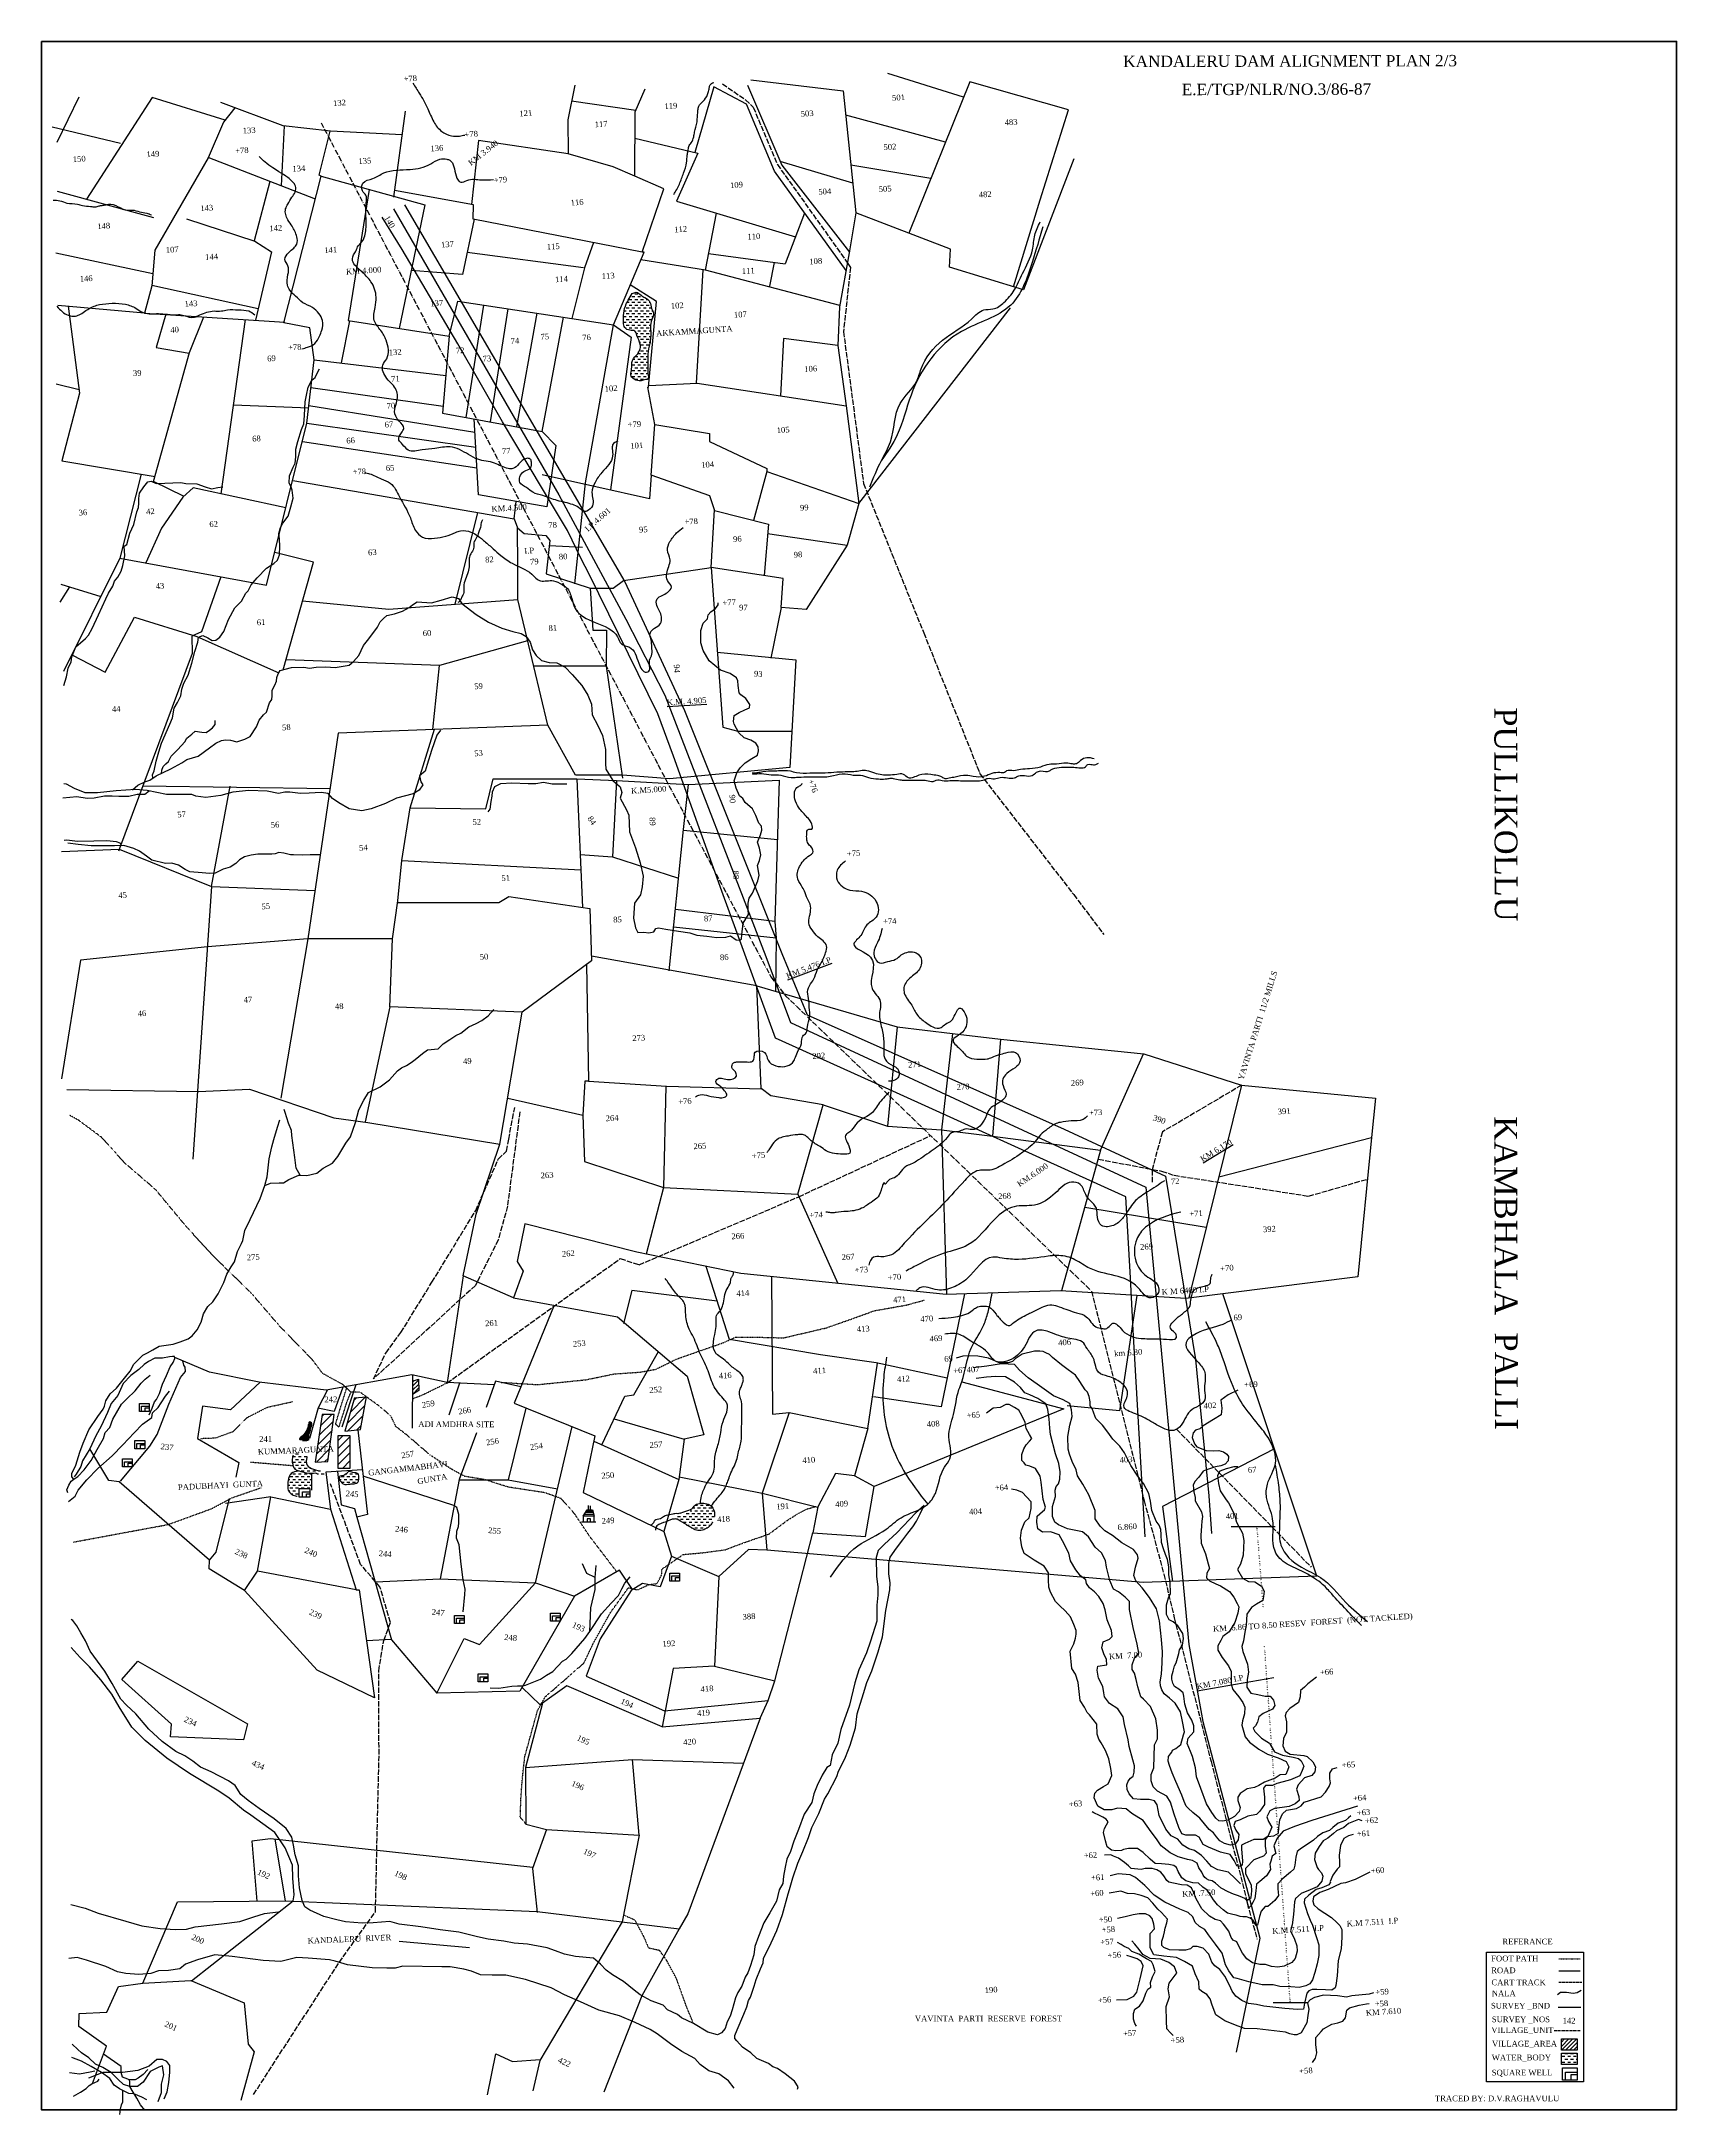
# Model space of a CAD drawing. Header units: millimetres. Extents: x 15 to 732, y 19 to 928.
import ezdxf

# ---------------------------------------------------------------- set-up
doc = ezdxf.new("R2010")
doc.units = ezdxf.units.MM
doc.header["$MEASUREMENT"] = 0
for name, pattern in [('ACAD_ISO02W100', [15, 12, -3]), ('ACAD_ISO07W100', [3, 0, -3]), ('ACAD_ISO11W100', [33, 12, -3, 12, -3, 0, -3])]:
    doc.linetypes.add(name, pattern=pattern)
for name, color, linetype in [('CARTTRACK', 30, 'ACAD_ISO02W100'), ('contour', 31, 'Continuous'), ('NALA', 4, 'Continuous'), ('SQUAREWELL', 5, 'Continuous'), ('SURVEY_BND', 7, 'Continuous'), ('SURVEY_NO', 7, 'Continuous'), ('TEXT', 7, 'Continuous'), ('VILLAGE_AREA', 1, 'Continuous'), ('WATER_BODY', 4, 'Continuous')]:
    doc.layers.add(name, color=color, linetype=linetype)
for name, color, linetype, lineweight in [('FOOTPATH', 150, 'ACAD_ISO07W100', 30), ('ROAD', 1, 'Continuous', 25), ('VILL_UNIT_AREA', 3, 'ACAD_ISO11W100', 25)]:
    doc.layers.add(name, color=color, linetype=linetype, lineweight=lineweight)
doc.styles.get("Standard").update_dxf_attribs({"font": 'times.ttf', "height": 1.3})
doc.dimstyles.get("Standard").update_dxf_attribs({"dimtxt": 1.3, "dimasz": 1, "dimexe": 0.18, "dimexo": 0.0625, "dimgap": 0.09, "dimtad": 0, "dimtih": 1, "dimtoh": 1, "dimdec": 0, "dimzin": 0, "dimdsep": 46, "dimtxsty": 'Standard', "dimcen": 300, "dimclrd": 5, "dimclre": 5, "dimclrt": 4, "dimadec": 0, "dimazin": 0, "dimtfac": 1, "dimtdec": 0, "dimtofl": 0, "dimtmove": 0, "dimatfit": 3, "dimfxl": 0, "dimtolj": 1, "dimtzin": 0, "dimarcsym": 0})

msp = doc.modelspace()

# ---------------------------------------------------------------- hatches: boundary and pattern name
at = {"layer": 'VILLAGE_AREA', "ltscale": 0.2}
h = msp.add_hatch(dxfattribs=at)
h.set_pattern_fill('ANSI31', color=256, scale=10, style=0)
h.paths.add_polyline_path([(180.15, 341.52), (177.53, 340.66), (177.48, 334.81), (180.31, 336.51)])
h = msp.add_hatch(dxfattribs=at)
h.set_pattern_fill('ANSI31', color=256, scale=20, style=0)
h.paths.add_polyline_path([(157.34, 333.69), (152.07, 333.3), (147.84, 318.69), (154.67, 319.43)])
h = msp.add_hatch(dxfattribs=at)
h.set_pattern_fill('ACAD_ISO05W100', color=256, scale=0.1, style=0)
h.set_pattern_definition([(0, (0, 0), (0, 0.5), [2.4, -0.3, 0.05, -0.3, 0.05, -0.3])])
edge = h.paths.add_edge_path()
edge.add_spline(control_points=[(132.15, 322.74), (131.72, 320.53), (131.17, 317.78), (126.51, 314.69), (132.73, 313.69), (131.9, 316.72), (132.43, 318), (132.69, 319.52), (133.27, 320.71), (133.48, 322.53), (132.61, 322.67), (132.15, 322.74)], knot_values=[0, 0, 0, 0, 6.904997, 8.613182, 12.559171, 14.591692, 15.897298, 16.790301, 19.144729, 20.174568, 21.366177, 21.366177, 21.366177, 21.366177], degree=3, periodic=0)
h = msp.add_hatch(dxfattribs=at)
h.set_pattern_fill('ANSI31', color=256, scale=20, style=0)
h.paths.add_polyline_path([(143.17, 325.93), (137.84, 325.97), (134.84, 305.06), (140.41, 305.37)])
h = msp.add_hatch(dxfattribs=at)
h.set_pattern_fill('ANSI31', color=256, scale=20, style=0)
h.paths.add_polyline_path([(150.03, 316.77), (144.93, 316.77), (144.93, 302.32), (150.03, 302.32)])
at = {"layer": 'VILLAGE_AREA'}
h = msp.add_hatch(dxfattribs=at)
h.set_pattern_fill('ANSI31', color=256, scale=10, angle=180, style=0)
h.set_pattern_definition([(225, (1.5511, -431.0794), (0.8838835, -0.8838835), [])])
h.paths.add_polyline_path([(681.27, 52.11), (681.27, 47.14), (688.28, 47.14), (688.28, 52.11)])
at = {"layer": 'WATER_BODY', "ltscale": 0.2}
h = msp.add_hatch(dxfattribs=at)
h.set_pattern_fill('DASH', color=256, scale=10, style=0)
edge = h.paths.add_edge_path()
edge.add_spline(control_points=[(273.88, 817.55), (273.25, 816.59), (272.1, 814.82), (270.54, 811.66), (269.95, 808.28), (269.97, 805.19), (270.26, 802.35), (272.64, 801.23), (275.31, 801.61), (275.92, 798.3), (277.68, 795.96), (277.36, 792.54), (275.43, 790.24), (273.28, 787.75), (273.88, 784.59), (272.75, 781.96), (274.73, 779.55), (277.5, 779.03), (279.27, 779.87), (281.33, 779.98), (280.42, 782.98), (280.86, 785.83), (280.46, 790.01), (281.04, 793.69), (282.11, 797.71), (281.88, 801.35), (281.9, 805.51), (283.77, 808.53), (282.01, 811.18), (282.11, 814.06), (279.66, 815.69), (277.54, 816.75), (276.14, 818.37), (274.69, 817.94), (274.15, 817.68), (273.88, 817.55)], knot_values=[0, 0, 0, 0, 3.428724, 6.322668, 10.539441, 13.452804, 15.85535, 18.359196, 20.545137, 22.657596, 26.80545, 29.559489, 32.032949, 35.818798, 38.618056, 41.205584, 43.66534, 46.764924, 48.872378, 49.707347, 52.215554, 55.187183, 59.441091, 64.261879, 66.410759, 71.855791, 75.035022, 78.966082, 80.972717, 83.954953, 86.926861, 88.893014, 91.402629, 92.262107, 93.195982, 93.195982, 93.195982, 93.195982], degree=3, periodic=0)
h = msp.add_hatch(dxfattribs=at)
h.set_pattern_fill('DASH', color=256, scale=10, style=0)
edge = h.paths.add_edge_path()
edge.add_spline(control_points=[(139.47, 300.64), (139.38, 300.78), (135.44, 301.67), (131.05, 302.13), (130.88, 306.02), (131.62, 308.25), (128.43, 308.46), (125.6, 309.76), (124.84, 306.93), (124.89, 305.04), (125.25, 303.29), (126.18, 301.34), (128.67, 301.01), (131.55, 299.96), (133.77, 300.12), (135.17, 300.22), (135.9, 299.86), (137.09, 299.28), (139.4, 300.24), (139.49, 300.52)], knot_values=[35.003706, 35.003706, 35.003706, 35.003706, 35.983468, 44.286344, 45.864449, 47.282693, 50.287655, 52.899558, 55.096528, 57.124226, 58.914342, 60.402756, 63.239733, 65.632712, 69.75944, 69.75944, 69.75944, 72.392359, 74.08683, 74.08683, 74.08683, 74.08683], degree=3, periodic=0)
edge.add_line((139.49, 300.52), (139.47, 300.64))
h.paths.add_polyline_path([(109.12, 307.61), (142.98, 309.02), (142.82, 312.86), (108.96, 311.45)], flags=9)
h = msp.add_hatch(dxfattribs=at)
h.set_pattern_fill('DASH', color=256, scale=10, style=0)
edge = h.paths.add_edge_path()
edge.add_spline(control_points=[(133.19, 300.11), (132.46, 300.1), (130.95, 300.18), (129.13, 300.84), (127.82, 301.09), (127.39, 301.22)], knot_values=[41.288047, 41.288047, 41.288047, 41.288047, 43.457824, 45.850803, 47.17531, 47.17531, 47.17531, 47.17531], degree=3, periodic=0)
edge.add_spline(control_points=[(127.39, 301.22), (126.25, 300.99), (124.54, 300.64), (122.98, 298.2), (122.85, 295.66), (122.64, 292.17), (125.15, 290.43), (126.72, 290.17), (127, 290.12)], knot_values=[0, 0, 0, 0, 3.296107, 4.951762, 8.228089, 10.919717, 14.897887, 15.736097, 15.736097, 15.736097, 15.736097], degree=3, periodic=0)
edge.add_line((127, 290.12), (127.76, 290.12))
edge.add_line((127.76, 290.12), (127.76, 293.52))
edge.add_line((127.76, 293.52), (132.53, 293.52))
edge.add_line((132.53, 293.52), (132.53, 292.75))
edge.add_line((132.53, 292.75), (133.19, 292.75))
edge.add_line((133.19, 292.75), (133.19, 300.11))
h = msp.add_hatch(dxfattribs=at)
h.set_pattern_fill('DASH', color=256, scale=10, style=0)
edge = h.paths.add_edge_path()
edge.add_spline(control_points=[(145.67, 298.91), (146.71, 299.04), (148.2, 299.21), (149.39, 301.39), (151.16, 300.4), (152.53, 300.44), (154.14, 299.99), (153.9, 298.1), (153.92, 296.11), (151.86, 295.53), (149.8, 295.56), (147.26, 294.89), (146.19, 296.58), (145.18, 297.36), (145.4, 298.26), (145.59, 298.72), (145.67, 298.91)], knot_values=[0, 0, 0, 0, 2.941256, 4.236373, 6.329008, 7.558318, 8.61372, 10.704579, 12.232501, 14.18754, 15.931125, 18.937584, 20.597492, 21.565283, 22.415197, 23.06891, 23.06891, 23.06891, 23.06891], degree=3, periodic=0)
h = msp.add_hatch(dxfattribs=at)
h.set_pattern_fill('DASH', color=256, scale=10, style=0)
edge = h.paths.add_edge_path()
edge.add_spline(control_points=[(294.07, 282.35), (295.49, 282.39), (298.12, 282.48), (300.24, 284.69), (301.66, 286.75), (303.57, 287.05), (305.71, 287.05), (307.74, 286.7), (309.51, 284.87), (310.23, 282.18), (309.62, 279.4), (308.24, 277.37), (306.64, 276.02), (304.6, 275.08), (302.04, 275.03), (299.87, 276.25), (297.73, 277.45), (295.89, 279.05), (293.71, 279.83), (293.34, 281.75), (293.92, 282.23), (294.07, 282.35)], knot_values=[0, 0, 0, 0, 4.106504, 7.551552, 8.680279, 11.500798, 12.657555, 15.240864, 17.352966, 19.913096, 23.303643, 25.528572, 27.169538, 29.542678, 32.145381, 34.474552, 36.895909, 39.489355, 41.802675, 43.44633, 43.991386, 43.991386, 43.991386, 43.991386], degree=3, periodic=0)
at = {"layer": 'WATER_BODY'}
h = msp.add_hatch(dxfattribs=at)
h.set_pattern_fill('DASH', color=256, scale=10, angle=180, style=0)
h.set_pattern_definition([(180, (1.5511, -426.8847), (-1.25, -1.25), [1.25, -1.25])])
h.paths.add_polyline_path([(681.27, 45.91), (681.27, 40.93), (688.28, 40.93), (688.28, 45.91)])

# ---------------------------------------------------------------- linework, layer by layer
at = {"lineweight": 35, "ltscale": 0.2}
msp.add_lwpolyline([(14.8, 928.11), (731.79, 928.11), (731.79, 21.09), (14.8, 21.09)], close=True, dxfattribs=at)
msp.add_lwpolyline([(648.52, 90.18), (690.96, 90.18), (690.96, 33.26), (648.52, 33.26)], close=True)
at = {"layer": 'CARTTRACK', "ltscale": 0.2}
for p, q in [((313.44, 909.54), (323.47, 902.57)), ((323.47, 902.57), (326.91, 899.36)), ((326.91, 899.36), (337.49, 874.18)), ((337.49, 874.18), (368.42, 830.8)), ((369.53, 828.99), (366.49, 800.83)), ((368.42, 830.8), (369.53, 828.99)), ((366.49, 800.83), (375.28, 734.27)), ((375.28, 734.27), (401.68, 668.75)), ((401.68, 668.75), (426.35, 606.92)), ((426.35, 606.92), (467.44, 553.97)), ((467.44, 553.97), (480.62, 536.48)), ((541.09, 470.41), (506.32, 449.9)), ((224.59, 458.77), (219.15, 417.34)), ((219.69, 446.71), (222.31, 460.61)), ((218.71, 441.51), (219.69, 446.71)), ((346.94, 421.48), (404.66, 448.28)), ((506.32, 449.9), (501.78, 433.22)), ((205.24, 415.47), (215.13, 437.94)), ((215.13, 437.94), (218.71, 441.51)), ((478.34, 437.91), (505.99, 432.71)), ((501.78, 433.22), (501.89, 427.57)), ((505.99, 432.71), (511.48, 430.88)), ((511.48, 430.88), (570.46, 421.74)), ((570.46, 421.74), (595.95, 429.11)), ((276.87, 391.62), (346.94, 421.48)), ((186.04, 383.99), (205.24, 415.47)), ((219.15, 417.34), (215.13, 402.56)), ((215.13, 402.56), (205.08, 382.58)), ((192.59, 339.73), (268.6, 394.37)), ((268.6, 394.37), (276.87, 391.62)), ((205.08, 382.58), (160.34, 341.56)), ((172.4, 361.94), (186.04, 383.99)), ((475.28, 380.09), (498.35, 288.11)), ((165.83, 352.93), (172.4, 361.94)), ((160.34, 341.56), (165.83, 352.93)), ((512.54, 319.53), (571.56, 259.09)), ((154.76, 260.2), (141.54, 295.56)), ((498.35, 288.11), (506.97, 255.94)), ((163.24, 250.35), (154.76, 260.2)), ((506.97, 255.94), (511.53, 236.79)), ((167.82, 234.8), (163.24, 250.35)), ((511.53, 236.79), (517.51, 213.52)), ((164.91, 226.88), (167.82, 234.8)), ((162.68, 213.56), (164.91, 226.88)), ((162.83, 176.89), (162.68, 213.56)), ((517.51, 213.52), (527.71, 173.79)), ((161.25, 107.91), (162.83, 176.89)), ((527.71, 173.79), (536.98, 137.7)), ((536.98, 137.7), (545.4, 104.9)), ((145.34, 85.7), (161.25, 107.91)), ((545.4, 104.9), (547.91, 95.86)), ((107.84, 27.8), (145.34, 85.7))]:
    msp.add_line(p, q, dxfattribs=at)
at = {"layer": 'CARTTRACK', "ltscale": 0.1}
msp.add_lwpolyline([(680.18, 77.08), (690.27, 77.08)], dxfattribs=at)
at = {"layer": 'contour', "ltscale": 0.2}
for points in [[(54.66, 599.96), (57.02, 601.98), (60.06, 603.47), (62.27, 604.18), (65.06, 606.01), (71.5, 609.16), (76.33, 611.73), (78.62, 613.15), (83.58, 614.65), (88.55, 618.29), (91.22, 620.37), (93.72, 621.49), (95.47, 621.87), (97.64, 621.7), (100.47, 620.95), (103.97, 622.16), (106.38, 623.32), (109.05, 627.53), (110.23, 630.41), (112.22, 632.79), (113.47, 633.99), (114.85, 638.05), (115.81, 639.51), (115.98, 641.17), (115.98, 643.63), (117.18, 645.87), (117.81, 647.64), (118.02, 649.22), (118.56, 650.72), (119.44, 652.22), (124.48, 653.55), (129.81, 653.71), (132.27, 653.3), (135.27, 653.71), (139.56, 653.8), (143.56, 653.51), (149.67, 654.56), (151.58, 656.19), (154.04, 658.89), (156.04, 663.22), (158.29, 666.13), (162.18, 671.25), (163.28, 673.65), (164.8, 675.01), (166.26, 676.42), (169.61, 677.1), (173.17, 678.3), (175.99, 679.82), (177.45, 681.12), (179.49, 682.43), (185.84, 681.87), (190.13, 683.08), (194.89, 684.49), (197.61, 683.81), (199.18, 681.61), (205.4, 676.86), (210.86, 673.49), (216.72, 670.78), (221.53, 669.32), (225.09, 668.43), (227.34, 667.12), (229.12, 664.72), (230.16, 661.38), (231.74, 658.77), (234.09, 656.63), (237.39, 655.69), (240.79, 655.59), (244.4, 653.71), (247.48, 650.52), (251.72, 645.72), (254.34, 641.45), (255.96, 637.48), (256.23, 632.78), (258.79, 628.08), (260.78, 623.77), (262.14, 617.6), (262.14, 611.49), (262.29, 608.99), (265.28, 603.95), (268.63, 601.18), (269.36, 598.72), (268.63, 596.21), (271.28, 591.09), (272.3, 588.78), (272.67, 581.5), (275.25, 574.49), (277.28, 567.94), (278.67, 562.03), (278.21, 557.42), (277.53, 553.94), (274.85, 550.2), (274.39, 543.61), (275.26, 539.42), (276.33, 537.39), (278.92, 537.45), (281.1, 537.14), (283.29, 537.6), (284.25, 539.17), (285.42, 539.42), (288.57, 538.81), (294.1, 537.9), (299.08, 537.19), (302.18, 536.23), (306.6, 535.72), (311.02, 535.16), (314.93, 535.37), (317.01, 535.87), (319.45, 534.15), (321.07, 533.95), (321.73, 534.6), (321.99, 536.33), (322.44, 541.4), (324.84, 545.18), (324.74, 547.31), (324.64, 550.25), (325.2, 552.38), (326.62, 554.57), (328.96, 559.94), (329.52, 562.56), (328.81, 566.77), (329.67, 568.9), (330.23, 571.38), (329.72, 574.38), (328.86, 576.91), (330.08, 580.15), (330.64, 582.28), (330.54, 584), (329.37, 585.32), (328.1, 588.62), (326.58, 591.61), (323.33, 594.4), (322.31, 596.05), (320.88, 597.22), (319.46, 600.67), (318.6, 603.87), (319.67, 607.31), (321.14, 609.6), (323.38, 611.76), (326.23, 613.64), (328.72, 615.06), (329.22, 616.98), (329.02, 618.71), (328, 620.38), (325.82, 621.7), (322.93, 622.67), (320.64, 624.95), (318.5, 628.74), (318.25, 629.85), (318.6, 632.49), (320.74, 633.81), (323.28, 634.98), (325.31, 635.84), (325.41, 637.41), (323.63, 639.9), (321.55, 641.57), (320.79, 642.53), (320.28, 645.63), (320.23, 647.79), (319.62, 649.06), (316.78, 650.89), (312.61, 652.46), (307.63, 656.52), (304.93, 660.96), (303.92, 664.41), (303.97, 669.79), (304.93, 673.03), (306.87, 674.94), (307.17, 676.66), (308.34, 677.93), (310.42, 679.5), (311.54, 681.12), (311.59, 681.89)], [(539.38, 336.62), (535.16, 334.56), (532.02, 332.32), (532.47, 328.73), (532.15, 325.77), (528.74, 323.71), (524.21, 320.98), (522.8, 319.68), (520.89, 319.08), (519.88, 317.89), (519.44, 315.85), (520.48, 313.05), (521.39, 311.76), (525.46, 310.16), (528.73, 310.04), (531.05, 310.16), (533.19, 309.54), (534.61, 308.56), (535.39, 307.59), (535.2, 305.67), (533.91, 304.17), (532, 303.47), (529.58, 303.03), (525.61, 301.78), (524.2, 301.09), (522.34, 298.43), (520.55, 296.64), (519.88, 295.01), (520.1, 292.06), (520.67, 289.51), (520.67, 288.1), (523.41, 283.33), (523.98, 281.29), (523.66, 279.16), (523.5, 277.14), (523.18, 272.86), (523.36, 269.53), (525.27, 264.85), (526.38, 260.42), (526.97, 258.37), (525.82, 256.36), (525.65, 254.32), (527, 253.1), (529.78, 251.65), (531.83, 250.88), (535.79, 248.39), (537.64, 245.86), (539.15, 243.07), (539.81, 241.69), (539.35, 238.92), (538.11, 234.72), (535.55, 230.66), (532.89, 228.65), (531.89, 226.83), (530.66, 224.59), (530.7, 222.63), (532.53, 219.37), (535.33, 215.82), (536.51, 213.34), (536.51, 210.29), (536.47, 207.72), (537.2, 205.42), (539.82, 202.2), (541.61, 199.72), (542.52, 197.59), (542.39, 194.63), (541.39, 191.67), (541.13, 189.75), (542.61, 184.58), (544.53, 182.27), (548.63, 179.23), (552.46, 177.05), (557.13, 175.35), (560.66, 173.79), (561.72, 171.52), (561.15, 169.83), (560.46, 168.09), (558.02, 168), (555.79, 166.52), (551.13, 164.78), (548.56, 163.34), (546.73, 162.46), (543.51, 161.85), (540.5, 159.76), (539.41, 158.15), (539.41, 156.72), (540.5, 153.67), (540.06, 151.93), (537.93, 149.62), (535.09, 148.13), (532.83, 147.7), (531.13, 147.78), (529.78, 148.92), (528.08, 151.4), (525.63, 155.18), (523.24, 162.02), (521.27, 167.02), (520.84, 170.98), (519.48, 175.95), (518.66, 178.25), (517.13, 181.74), (517.57, 184.09), (520.14, 186.74), (520.06, 189.39), (519.27, 191.92), (517.31, 195.14), (516.18, 198.97), (515.7, 202.41), (515.47, 203.97), (513.47, 205.45), (511.64, 206.66), (510.94, 208.14), (510.46, 209.93), (510.5, 211.32), (511.07, 213.46), (511.64, 215.81), (512.38, 217.07), (513.47, 221.17), (513.9, 222.74), (515.08, 224.87), (515.6, 227.68), (515.3, 229.99), (513.16, 233.34), (511.11, 235.08), (509.24, 235.95), (508.1, 238.2), (508.1, 242.56), (509.06, 245.56), (509.93, 247.43), (509.67, 252.42), (509.23, 255.64), (509.23, 259.21), (508.62, 262.43), (507.66, 264.61), (506.75, 266.99), (505.87, 269.86), (505.79, 273.38), (505.66, 275.61), (504.92, 277.39), (503.65, 279.22), (501.77, 283.83), (501.16, 287.92), (500.38, 291.32), (499.16, 293.45), (497.98, 295.76), (495.5, 298.98), (492.44, 303.62), (489.65, 309.15), (487.64, 312.13), (484.59, 315.13), (482.41, 318.22), (480.06, 321.36), (477.09, 324.26), (476.21, 326.56), (475.47, 328.61), (474.73, 329.79), (474.6, 331.57), (474.17, 333.83), (473.42, 335.71), (472.47, 336.84), (470.06, 340.49), (468.19, 343.27), (465.05, 345.62), (462.04, 347.76), (458.21, 350.93), (456.81, 352.24), (455.2, 352.98), (453.98, 353.59), (452.54, 353.76), (450.19, 353.81), (448.44, 353.28), (446.66, 352.85), (444.78, 352.46), (441.8, 350.33), (440.58, 349.28), (438.83, 348.67), (434.78, 348.67), (431.82, 349.89), (430.12, 350.72), (425.4, 351.59), (421.13, 351.63), (418.82, 351.59), (415.9, 350.72)], [(539.48, 303.05), (537.7, 303.05), (534.29, 302.12), (531.45, 301.06), (530.51, 299.19), (530.95, 295.7), (531.68, 292.43), (534.35, 288.51), (535.37, 287.28), (537.9, 282.07), (538.87, 278.82), (541.46, 273.91), (542.1, 270.78), (541.72, 264.35), (540.55, 260.3), (539.2, 258.04), (541.51, 254.2), (544.09, 252.74), (546.92, 252.58), (549.76, 250.64), (550.9, 248.45), (550.73, 246.13), (550.38, 244.41), (547.56, 242.8), (545.39, 241.37), (543.34, 238.41), (543.07, 233.48), (542.42, 230.46), (541.83, 226.7), (541.13, 224.24), (541.63, 222.1), (543.69, 216.54), (544.1, 212.97), (543.48, 209.81), (543.39, 206.42), (545.12, 203.81), (548.23, 203.14), (551.34, 202.52), (553.6, 202.38), (555.1, 200.75), (555.57, 198.4), (554.61, 196.82), (550.5, 194.8), (548.56, 193.45), (548.56, 193.45), (548.11, 191.07), (547.23, 189.51), (546.12, 188.37), (546.88, 186.94), (549.73, 183.97), (553.34, 181.83), (554.07, 180.51), (555.52, 178.11), (559.03, 176.56), (563.67, 175.65), (565.96, 175.18), (567.13, 174.16), (568.33, 171.79), (567.66, 169.8), (566.6, 167.54), (562.52, 165.79), (559.32, 164.85), (556.51, 164.12), (554.6, 163.33), (551.61, 163.3), (550.73, 162.04), (551.14, 158.15), (551.17, 154.97), (549.05, 151.95), (547.56, 150.52), (543.8, 149.79), (540.45, 148.27), (538.31, 147.51), (537.67, 145.7), (538.58, 143.65), (539.84, 141.8), (539.63, 139.44), (538.28, 137.48), (536.26, 137.07), (533.5, 137.77), (531.45, 139.06), (530.13, 140.76), (528.81, 142.49), (526.9, 143.98), (522.78, 148.9), (519.67, 151.36), (517.67, 153.3), (516.71, 154.2), (515.86, 156.31), (514.92, 159.01), (512.19, 165.06), (510.58, 168.81), (509.49, 172.11), (508.81, 173.93), (508.96, 175.95), (509.9, 177.12), (510.54, 177.94), (510.72, 178.7), (512.24, 179.52), (514.44, 181.31), (515.63, 185.44), (516.04, 186.87), (515.22, 191.36), (514.25, 195.51), (511.99, 199.35), (509.49, 201.57), (507.12, 203.51), (506.06, 205.29), (505.45, 206.96), (505.39, 208.75), (505.94, 212.03), (506.24, 217.01), (506.44, 221.9), (505.94, 227.37), (505.04, 235.53), (503.7, 240.82), (500.65, 245.76), (497.5, 250.01), (494.68, 253.05), (493.85, 255.36), (494.59, 258.96), (495.7, 262.92), (495.47, 264.45), (493.71, 266.75), (488.54, 269.71), (484.47, 272.89), (481.09, 275.02), (479.02, 276.96), (476.87, 280.17), (476.87, 283.91), (474.15, 290.79), (471.46, 295.48), (469.06, 299.12), (468.55, 301.71), (466.7, 305.4), (465.55, 308.54), (465.03, 310.79), (464.8, 316.37), (465.73, 321.31), (466.75, 325.05), (466.43, 328.05), (465.73, 330.86), (462.77, 332.43), (458.52, 334.23), (451.38, 339.28), (447.45, 342.01), (443.66, 345.47), (441.49, 347.96), (435.76, 348.24), (429.29, 347.13), (423.37, 346.39)], [(573.94, 210.84), (570.18, 207.8), (568.61, 206.34), (566.88, 204.94), (566.78, 202.13), (565.96, 199.64), (562.18, 197.05), (560.61, 195.32), (560.12, 193.89), (560.77, 191.13), (560.77, 186.64), (559.47, 183.94), (559.09, 180.7), (560.12, 178.27), (562.34, 177.04), (568.3, 176.45), (569.86, 175.96), (572.3, 173.64), (573.49, 171.53), (573.22, 169.26), (571.81, 167.69), (568.67, 166.67), (565.81, 163.59), (565.16, 161.61), (566.18, 158.43), (566.35, 156.64), (564.62, 155.18), (561.96, 154.1), (558.83, 153.56), (555.42, 153.24), (553.41, 152.1), (552.17, 149.56), (552.82, 147.51), (554.28, 144.98), (552.56, 140.91), (550.49, 139.53), (546.43, 139.53), (542.42, 137.8), (541.02, 137.08), (541.02, 135.57), (541.5, 130.06), (541.29, 128.38), (539.93, 127.79), (538.96, 128.06), (537.77, 130.43), (535.98, 132.97), (531.82, 134), (526.51, 136.27), (524.19, 137.41), (522.4, 140.59), (520.91, 141.54), (516.64, 141.54), (514.8, 142.13), (513.56, 144.89), (511.55, 150.72), (509.92, 155.9), (508.3, 158.55), (504.13, 160.76), (502.24, 162.66), (501.48, 165.25), (501.48, 168.17), (502.62, 171.03), (502.94, 181.16), (504.13, 183.7), (504.13, 187.57), (503.48, 192.44), (501.05, 197.89), (498.07, 201.19), (496.93, 202.22), (495.63, 206.57), (494.82, 209.76), (494.12, 212.47), (493.09, 214.2), (493.09, 216.25), (494.06, 219.11), (496.01, 221.33), (495.31, 225.2), (493.53, 232.5), (491.84, 240.43), (491.84, 243.94), (489.95, 245.83), (487.14, 248.16), (484.86, 249.4), (483.29, 253.18), (481.78, 259.02), (481.45, 261.97), (479.66, 265.32), (476.85, 267.86), (473.87, 272.3), (471.33, 274.51), (464.76, 275.78), (460.81, 277.57), (459.18, 278.76), (458.16, 281.3), (458.16, 283.67), (458.21, 285.67), (459.4, 290.07), (459.34, 292.72), (459.72, 294.34), (460.75, 295.53), (461.29, 297.64), (461.56, 300.88), (460.97, 304.42), (459.51, 308.75), (457.23, 317.18), (456.96, 319.91), (456.69, 324.02), (456.04, 328.18), (455.28, 330.61), (451.77, 332.94), (448.24, 334.6), (445.97, 335.52), (444.07, 337.84), (441.47, 340.11), (437.58, 342.49), (433.36, 342.65), (429.14, 342.38), (424.65, 341.79)], [(540.58, 120.19), (538.18, 122.42), (535.39, 125.2), (530.71, 126.26), (527.93, 127.76), (525.87, 130.04), (523.55, 132.63), (520.48, 134.8), (517.98, 135.52), (515.36, 137.14), (513.07, 139.7), (510.12, 141.25), (507.89, 144.09), (504.94, 150.16), (504.09, 154.75), (502.81, 156.59), (500.58, 157.09), (496.79, 157.09), (493.62, 157.36), (491.83, 159.65), (490.94, 161.54), (490.77, 163.6), (491.33, 165.16), (492.33, 166.55), (493.5, 167.33), (493.95, 169.08), (494.12, 171.97), (493.39, 174.59), (491.83, 180.43), (491.39, 183.25), (489.66, 190.09), (489.1, 193.43), (486.76, 196.83), (483.08, 199.22), (481.01, 202.15), (480.62, 203.93), (480.17, 206.66), (478.28, 210.28), (477.67, 213.9), (478.06, 215.62), (482.01, 216.12), (481.85, 218.5), (480.68, 221.06), (479.84, 223.68), (480.29, 226.29), (483.13, 227.4), (484.36, 228.57), (484.02, 231.3), (482.18, 235.97), (481.29, 240.29), (480.29, 243.08), (478.45, 246.19), (476.61, 248.2), (474.44, 249.92), (473.1, 251.81), (472.76, 253.43), (470.37, 255.21), (468.31, 257.88), (466.07, 261.75), (465.29, 265.2), (462.56, 270.55), (461.11, 273.22), (457.21, 274.55), (453.7, 274.39), (451.68, 275.82), (451.29, 278.77), (451.35, 281.38), (453.8, 283.44), (454.64, 284.16), (455.14, 285.33), (454.08, 288.73), (453.24, 296.35), (452.68, 298.96), (450.68, 302.25), (448.17, 303.3), (446.5, 303.75), (445.66, 304.75), (444.72, 305.75), (444.77, 308.42), (445.61, 310.98), (446.61, 312.65), (448.11, 314.21), (449.01, 315.41), (448.12, 317.19), (446.61, 319.86), (446.11, 322.42), (444.66, 325.6), (443.38, 327.88), (441.49, 329.05), (439.15, 330.33), (437.75, 330.33), (435.14, 329.1), (432.11, 328.77), (429.16, 326.54)], [(591.85, 154.23), (571.8, 147.91), (564.24, 145.25), (559.33, 143.18), (556.59, 140.11), (555.26, 136.79), (556.01, 133.47), (554.5, 132.26), (553.88, 130.13), (553.43, 128.73), (553.75, 126.46), (551.92, 123.64), (549.1, 121.16), (547.63, 119.95), (547.24, 117.01), (546.92, 113.66), (546.18, 112.19), (545.29, 110.62), (544.04, 109.47), (543.97, 110.72), (543.33, 112.83), (542.53, 113.69), (541.45, 114.17), (539.72, 114.88), (537.54, 115.61), (535.23, 116.61), (532.05, 118.22), (529.58, 120.39), (528.18, 121.42), (526.7, 121.83), (525.74, 122.31), (524.88, 122.92), (524.2, 123.88), (523.56, 125.22), (522.38, 127.23), (521.54, 129.18), (519.49, 130.39), (517.32, 130.84), (515.91, 131.32), (513.23, 131.94), (509.68, 133.73), (505.84, 136.87), (503.72, 139.84), (501.39, 142.97), (497.9, 147.86), (492.99, 151.05), (490.45, 153.01), (486.68, 153.34), (484.23, 152.6), (480.87, 152.6), (478.08, 154.16), (476.45, 157.84), (476.69, 159.96), (477.92, 161.19), (480.46, 162.83), (482.51, 163.97), (484.23, 167.69), (483.73, 170.72), (482.83, 174.97), (481.36, 178.57), (479.48, 181.92), (478.41, 183.64), (477.67, 185.77), (477.6, 190.13), (474.39, 194.2), (473.3, 195.28), (472.15, 197.69), (470.26, 200.61), (469.33, 208.38), (468.19, 212.05), (466.64, 214.57), (465.95, 222.13), (467.44, 225.33), (468.25, 227.85), (468.53, 229.69), (468.48, 231.29), (467.5, 233.93), (466.01, 237.31), (463.71, 239.94), (461.36, 242.12), (459.41, 244.01), (457.33, 248.07), (456.47, 250.19), (456.41, 253.52), (456.36, 256.55), (454.46, 259.48), (450.16, 262.05), (445.74, 265.03), (444.77, 267.96), (444.13, 271.67), (444.53, 275.22), (446.02, 278.89), (447.92, 280.61), (448.72, 284.79), (448.72, 287.74), (446.75, 289.87), (444.92, 291.7), (442.45, 292.79), (440.1, 293.3)], [(543.33, 112.83), (545.22, 114.17), (545.58, 117.06), (545.4, 119.5), (543.86, 122.57), (542.87, 124.47), (542.87, 127.09), (546.57, 130.79), (550.82, 132.42), (551.93, 133.7), (551.55, 136.67), (551.55, 139.52), (552.56, 140.91), (555.16, 141.23), (557.19, 142.43), (557.45, 144.67), (557.9, 148.15), (558.97, 150.81), (560.69, 152.52), (563.41, 152.9), (565.18, 153.15), (567.15, 154.29), (568.54, 156), (575.97, 158.25), (577.81, 160.34), (579.52, 162.81), (580.09, 164.45), (579.71, 166.22), (579.71, 168.63), (580.97, 170.59), (582.94, 171.22)], [(588.96, 149.95), (587.96, 149.11), (586.66, 147.98), (583.38, 146.71), (581.03, 144.87), (579.63, 143.6), (576.72, 142.53), (574.28, 140.93), (572.64, 139.29), (566.73, 135.32), (565.49, 134.28), (564.79, 131.88), (564.35, 128.34), (563.95, 126.6), (562.48, 125.23), (558.9, 122.22), (557.02, 120.22), (557.02, 117.95), (557.19, 115.07), (555.68, 112.9), (552.61, 110.16), (551.37, 110.16), (549.66, 108.13), (548.92, 105.82), (548.05, 102.01), (547.48, 101.81), (547.08, 102.58), (546.14, 104.12), (544.84, 105.02), (543.23, 105.62), (541.63, 105.69), (540.42, 105.79), (538.65, 106.46), (537.18, 106.69), (534.88, 107.28), (532.94, 108.78), (530.49, 110.96), (528.75, 113.2), (527.28, 115.43), (525.91, 117.34), (524.1, 118.74), (522.1, 120.38), (519.75, 120.53), (516.6, 121.5), (514.86, 122.77), (513.22, 125.51), (512.52, 127.25), (511.42, 128.22), (509.14, 128.58), (505.93, 128.92), (503.22, 129.12), (501.03, 130.94), (497.92, 133.88), (495.41, 135.62), (491.53, 135.66), (489.32, 135.25), (488.35, 134.82), (485.87, 134.6), (483.96, 134.87), (482.09, 136.37), (481.35, 138.95), (480.48, 142.72), (480.95, 144.39), (481.82, 146.06), (482.55, 147.35), (481.75, 148.46), (480.28, 149.42), (478.77, 150.16), (476.26, 151.3), (475.53, 151.7)], [(594, 147.8), (592.36, 148.34), (587.94, 146.59), (585.85, 144.81), (582.7, 143.36), (581.3, 142.23), (578.82, 140.11), (576.85, 139.04), (575.04, 136.52), (573.33, 133.66), (573.05, 130.77), (574.26, 127.33), (574.81, 126.37), (576.05, 124.95), (576.63, 123.51), (576.18, 121.28), (574.25, 118.87), (571.08, 117.57), (567.23, 115.88), (564.64, 113.75), (564.23, 112.27), (563.78, 106.74), (563.22, 102.1), (562.47, 99.48), (564.23, 95.95), (565.29, 92.99), (565.47, 90.58), (564.5, 87.46), (563.05, 85.67), (559.68, 84.05), (556.89, 83.64), (554.13, 83.95), (551.55, 84.78), (549.09, 84.81), (545.78, 85.57), (543.33, 87.32), (541.44, 89.8), (539.92, 92.76), (538.91, 94.71), (537.3, 95.5), (536.54, 96.6), (535.43, 99.39), (533.09, 102.45), (531.78, 103.87), (529.53, 104.54), (527.02, 106.02), (523.68, 109.22), (521.19, 113.52), (520.19, 116.27), (519.05, 118.37), (517.23, 119.54), (514.68, 119.78), (511.23, 120.43), (509.16, 120.88), (508.3, 121.64), (506.92, 123.7), (505.72, 125.32), (503.89, 126.32), (501.89, 126.87), (499.96, 126.87), (498.76, 126.87), (497.08, 126.47), (492.67, 126.88), (491.4, 127.98), (489.68, 129.57), (487.09, 131.39), (484.92, 132.32), (483.75, 132.91), (480.89, 132.77)], [(589.94, 141.85), (587.88, 141.2), (585.96, 139.96), (584.4, 136.98), (583.82, 132.78), (583.95, 129.62), (584, 127.59), (582.98, 126.54), (581.09, 123.9), (579.97, 121.12), (580.02, 120.82), (579.37, 119.72), (576.26, 118.43), (573.82, 117.66), (570.51, 115.12), (568.67, 113.36), (568.52, 111.88), (569.97, 107.14), (571.11, 104.26), (572.13, 101.98), (573.97, 96.67), (574.87, 93.42), (574.92, 88.78), (574.15, 85.03), (573.22, 81.31), (572.13, 78.06), (571.01, 76.3), (569.19, 75.36), (566.33, 74.74), (562.68, 74.94), (557.76, 75.14), (554.95, 75.83), (550.09, 75.89), (544.17, 77.21), (539.08, 78.67), (537.73, 78.92), (535.49, 81.99), (533.94, 84.7), (533, 88.3), (532.53, 89.79), (529.59, 93.75), (526.58, 97.82), (524.99, 100.15), (522.65, 101.44), (520.74, 103.25), (519.62, 105.68), (517.66, 107.6), (513.92, 109.08), (507.35, 112.11), (502.78, 115.23), (498.66, 119.35), (494.57, 122.97), (492.26, 124.12), (486.89, 124.59), (483.44, 123.6)], [(597.23, 125.21), (594.03, 123.59), (590.86, 122.07), (586.6, 120.65), (584.54, 120.29), (579.02, 117.7), (575.31, 116.28), (572.55, 114.45), (572.28, 112.62), (572.74, 110.97), (574.62, 109.14), (580.44, 105.33), (582.79, 103.24), (584.07, 101.91), (584.99, 100.08), (585.08, 96.78), (584.67, 91.59), (583.48, 86.5), (582.97, 79.77), (582.46, 75.62), (582.1, 74.52), (580.63, 73.46), (577.92, 73.6), (574.07, 73.78), (571.96, 73.78), (570.54, 73.28), (569.67, 72.18), (568.6, 67.77), (568.14, 65.25), (565.57, 65.02), (559.98, 65.48), (556.12, 65.85), (550.85, 66.49), (547.55, 67.22), (544.13, 67.64), (541.19, 68.97), (538.49, 70.89), (536.93, 73.09), (535.83, 75.7), (533.76, 79.64), (531.55, 82.52), (529.35, 84.17), (527.98, 85.86), (526.65, 89.3), (524.26, 91.91), (521.51, 92.6), (519.67, 92.64), (518.62, 91.64), (516.46, 91.13), (513.56, 91.13), (509.39, 91.19), (506.96, 92.2), (506.09, 93.07), (506.13, 95.04), (506.77, 97.24), (507.23, 99.12), (507.55, 100.77), (508.33, 103.06), (508.56, 104.66), (505.99, 107.57), (504.39, 108.99), (502.19, 111.65), (499.94, 113.94), (496.96, 115.04), (494.16, 115.77), (491.09, 115.86), (488.15, 116.91), (483.01, 116.04)], [(598.87, 72.4), (596.95, 71.77), (589.47, 71.1), (587.04, 70.5), (583.11, 71), (576.97, 71.33), (573, 70.34), (571.16, 69.31), (569.93, 67.89), (570.5, 65.25), (570.16, 62.37), (569.64, 59.18), (567.18, 54.79), (565.29, 53.9), (564.06, 53.94), (562.18, 54.42), (560.38, 55.12), (557.88, 55.41), (547.84, 56.54), (542.36, 56.77), (538.44, 58.24), (533.72, 60.08), (529.71, 62.72), (528.23, 66.99), (527.34, 69.73), (525.87, 71.62), (523.7, 72.98), (522.47, 73.93), (522.28, 77.18), (520.77, 80.67), (519.58, 84.01), (516.04, 86.13), (512.55, 87.88), (507.02, 88.44), (503.81, 88.87), (502.58, 89.06), (500.98, 92.12), (501.02, 95.14), (500.98, 98.35), (502.86, 100.36), (502.53, 102.39), (501.92, 104.89), (500.88, 106.07), (498.94, 106.97), (496.2, 107.06), (493.45, 106.55), (490, 105.65), (486.6, 104.94)], [(494.99, 57.72), (494.28, 58.87), (493.62, 60.83), (493.62, 63.33), (494.21, 65.23), (496.3, 66.52), (497.89, 68.8), (499.06, 72.26), (500, 73.96), (501.23, 74.83), (501.11, 76.94), (501.99, 79.4), (503.16, 81.69), (502.34, 84.61), (501.58, 86.08), (499.4, 87.29), (497.96, 88.11), (496.03, 89.35), (492.91, 90.54), (491.63, 91.81), (489.58, 92.67), (488.26, 93.57), (486.66, 94.35)], [(511.03, 53.64), (509.83, 54.81), (508.32, 56.54), (508.15, 59.86), (507.96, 66.41), (509.39, 70.55), (508.82, 74.05), (509.32, 76.55), (511.91, 80.06), (512.7, 80.9), (511.63, 83.71), (509.16, 85.61), (505.69, 87.13), (500.97, 87.46), (497.79, 89.16), (496.2, 91.41), (494.31, 93.65), (492.99, 95.15)], [(486.16, 69.27), (490.89, 69.38), (493.76, 70.92), (495.09, 72.67), (496.63, 78.45), (497.9, 84.25), (497.05, 86.05), (495.3, 87.27), (492.59, 88.18), (490.79, 88.65)], [(572.19, 41.73), (573.54, 43.63), (574.06, 45.97), (573.67, 49.66), (573.67, 52.82), (576.02, 55.37), (576.97, 56.5), (580.66, 58.62), (583.22, 59.19), (585.48, 59.97), (586.65, 61.4), (587.17, 64.73), (588.35, 65.82), (592.65, 67), (595.77, 67.47), (597.07, 67.65)]]:
    msp.add_lwpolyline(points, dxfattribs=at)
for points in [[(177.72, 909.8), (180.48, 905.37), (184.21, 898.63), (186.84, 892.86), (190.31, 888.69), (194.67, 886.7), (198.14, 886.64), (200.39, 887.09)], [(129.03, 793.35), (131.46, 794.02), (134.73, 795.7), (136.66, 798.8), (137.75, 801.49), (138.01, 805.68), (136.49, 808.78), (133.64, 811.46), (129.45, 813.56), (126.26, 816.41), (123.74, 819.01), (122.73, 821.19), (122.9, 825.86), (122.9, 829.71), (121.55, 832.56), (123.23, 835.5), (125.41, 837.51), (126.76, 839.27), (126.76, 842.46), (124.74, 847.07), (122.9, 849.84), (121.85, 854.66), (122.89, 856.8), (124.65, 859.79), (126.02, 862.04), (126.18, 864.72), (125.01, 866.44), (122.83, 868.43), (118.96, 870.9), (116.26, 872.72), (112.87, 875.19), (110.27, 877.72)], [(267.58, 752.89), (265.27, 751.22), (265.1, 749.48), (265.27, 746.35), (260.56, 739.09), (257.54, 734.75), (256.21, 730.28), (256.57, 727.39), (256.45, 724.49), (253.92, 722.2), (253.19, 721.96), (250.29, 723.77), (247.76, 724.98), (244.5, 725.94), (241, 726.79), (234.6, 728.96), (230.25, 730.4), (227.48, 732.45), (224.58, 734.75), (224.58, 737.16), (226.39, 739.57), (229.17, 741.02), (229.65, 743.67), (229.17, 745), (227.48, 745.24), (224.1, 742.83), (221.56, 740.78), (219.51, 740.78), (216.46, 741.85), (213.47, 743.19), (206.11, 744.88), (202.09, 746.93), (194, 750.31), (187.36, 749.59), (181.68, 748.98), (175.65, 748.86), (173.11, 751.4), (171.54, 753.33), (172.63, 756.46), (173.72, 758.39), (171.66, 761.65), (169.61, 765.87), (170.53, 769.57), (170.41, 775.24), (166.31, 780.31), (164.5, 786.22), (166.19, 788.99), (165.94, 797.07), (163.65, 801.3), (160.75, 805.76), (161.09, 811.41), (161.57, 815.99), (159.28, 822.75), (155.78, 826.61), (152.76, 829.5), (151.19, 831.91), (152.16, 835.41), (152.76, 836.38), (153.73, 838.55), (154.45, 839.27), (157.22, 857.29), (157.1, 860.66), (155.53, 862.59), (155.78, 865.97), (160.12, 868.02), (164.95, 870.43), (176.42, 872), (185.47, 874.41), (189.51, 876.48), (192.53, 876.48), (193.86, 875.99), (196.64, 869.12), (198.69, 866.35), (201.34, 867.19), (207.74, 867.43), (213.05, 867.55)], [(21.56, 811.96), (26.58, 808.01), (29.79, 807.68), (31.85, 808.51), (34.24, 810.07), (37.86, 812.04), (40.25, 812.7), (45.77, 813.28), (51.61, 812.87), (56.31, 811.06), (59.11, 809.33), (65.2, 808.75), (68.91, 808.59), (73.6, 808.26), (76.07, 808.26), (80.77, 807.11), (82.99, 807.6), (84.31, 808.18), (90.47, 809.91), (93.76, 809.91), (96.31, 810.4), (101.17, 810.4), (105.7, 809.91), (108.42, 808.26)], [(156.52, 738.97), (158.68, 738.5), (163.77, 736.34), (167.78, 734.37), (171.79, 728.4), (176.56, 719.21), (178.73, 713.81), (181.91, 710.7), (187.12, 710.25), (192.08, 711.14), (196.41, 712.8), (198.57, 713.49), (203.09, 712.99), (205.38, 711.78), (209.09, 708.96), (212.91, 705.59), (216.21, 702.73), (221.18, 699.3), (229.8, 694.51), (233.68, 691.58), (236.35, 691.58), (239.34, 691.58), (243.16, 689.93), (245.45, 688.15), (247.48, 683.26), (248.88, 679.38), (257.61, 673.34), (267.42, 666.96), (269.14, 663.97), (272.64, 662.45), (276.72, 655.48), (280.09, 651.54), (281.11, 651.92), (281.49, 654.14), (281.49, 656.81), (282.45, 659.36), (282.45, 662.6), (282.13, 665.65), (281.62, 667.68), (282.06, 669.31), (283.65, 670.77), (286.19, 672.8), (286.7, 675.79), (284.67, 680.75), (284.73, 683.61), (287.02, 685.13), (289.37, 686.53), (291.05, 688.86), (289.33, 691.72), (289.01, 694.77), (289.84, 697.82), (290.47, 700.81), (289.27, 705.13), (290.41, 708.76), (293.34, 712.57), (296.21, 714.91)], [(301.62, 465.23), (303.61, 466.23), (307.36, 465.73), (311.79, 464.98), (313.72, 464.92), (315.35, 466.04), (314.29, 467.91), (312.35, 470.03), (310.54, 471.97), (310.98, 472.9), (315.6, 472.9), (319.53, 474.4), (319.09, 476.21), (317.59, 478.14), (318.22, 480.14), (319.65, 480.57), (324.27, 480.57), (326.71, 480.95), (327.39, 483.07), (327.71, 484.81), (331.82, 484.75), (333.45, 481.32), (336.82, 478.89), (344.08, 480.22), (345.21, 482.03), (346.33, 484.9), (348.02, 488.7), (348.7, 491.95), (350.08, 493.32), (350.64, 495.94), (351.63, 500.29), (351.51, 504.4), (351.2, 508.45), (350.82, 512.2), (352.63, 515.63), (353.88, 517.93), (355.45, 521.85), (356.76, 524.03), (357.89, 526.34), (358.63, 528.46), (359.07, 531.51), (355.26, 535.51), (352.71, 538.5), (351.27, 541.55), (351.33, 542.8), (351.84, 549.72), (350.65, 552.15), (349.4, 555.52), (348.03, 557.89), (346.28, 561.69), (346.47, 564.25), (347.59, 566.87), (349.4, 569.36), (351.52, 571.11), (353.08, 572.36), (353.08, 573.48), (350.96, 576.41), (350.39, 578.32), (350.39, 580.75), (350.95, 582.56), (352.58, 582.74), (352.64, 584.86), (351.08, 587.36), (347.39, 591.48), (345.46, 594.97), (346.08, 600.93), (347.64, 601.87), (348.45, 602.74)], [(367.35, 568.71), (363.76, 564.62), (363.76, 560.28), (369.34, 555.95), (374.42, 555.45), (380.87, 550.87), (380.87, 544.06), (376.8, 540.77), (374.07, 536.07), (371.1, 532.35), (378.41, 526.53), (379.05, 512.85), (382.64, 507.03), (382.27, 501.7), (383.26, 495.38), (384.13, 489.69), (384.13, 485.35), (384.75, 481.76), (388.32, 478.91), (390.2, 477.67), (390.58, 474.08), (389.34, 472.72), (386.24, 472.1)], [(383.42, 539.07), (381.42, 532.9), (379.76, 528.47), (382.29, 524.04), (385.94, 524.64), (389.33, 525.6), (391.77, 527.51), (394.2, 528.64), (397.51, 528.73), (400.38, 526.38), (399.86, 521.34), (395.6, 517.34), (392.99, 513.17), (393.17, 510.78), (396.39, 505.48), (399, 501.04), (403, 497.57), (405.7, 495.92), (409.26, 495.65), (411.26, 497.22), (413.35, 498.35), (414.66, 499.83), (416.31, 503.13), (417.27, 504.17), (419.35, 502.61), (419.88, 495.39), (416.92, 492.26), (414.57, 490.35), (417.54, 486.32), (421.55, 482.49), (426.24, 481.8), (429.46, 481.89), (431.55, 482.58), (434.84, 483.81), (437.64, 484.58), (441.99, 484.75), (443.9, 481.02), (438.08, 475.54), (436.37, 473.07), (436.45, 470.2), (437.76, 466.46), (432.99, 461.67), (430.8, 460.2), (428.71, 456.03), (422.88, 450.9), (419.75, 451.16), (417.57, 450.21), (413.9, 449.47), (411.9, 447.38), (405.81, 442.08), (398.5, 437.04), (396.07, 435.73), (393.8, 434.69), (391.19, 431.91), (388.85, 429.82), (385.97, 428.35), (384.58, 427.04), (384.46, 427.44), (382.98, 424.4), (381.15, 420.83), (378.63, 419.01), (374.46, 416.4), (371.06, 415.36), (367.76, 415.01), (363.23, 414.57), (361.49, 414.4), (359.49, 414.66), (358.8, 414.66)], [(386.44, 467.28), (381.8, 462.03), (378.07, 457.47), (375.19, 455.91), (371.73, 452.95), (369.29, 449.99), (367.62, 448.77), (368.83, 443.75), (369.22, 440.64), (366.1, 440.18), (362.52, 440.41), (358.94, 441.62), (356.2, 443.52), (354.07, 444.74), (352.32, 446.03), (351.1, 447.1), (349.81, 448.31), (347.98, 448.77), (346.31, 448.69), (342.2, 448.09), (337.24, 446.48), (334.88, 443.74), (333.74, 441.99), (332.9, 440.93)], [(473.55, 456.97), (471.53, 455.33), (466.27, 454.69), (461.68, 454.1), (460.27, 453.78), (456.01, 451.21), (452.93, 448.6), (450.6, 445.63), (447.61, 442.93), (443.6, 439.86), (434.95, 434.76), (431.52, 433.27), (425.92, 433.05), (419.64, 428.57), (410.67, 418.77), (402.29, 410.47), (393.17, 401.05), (387.57, 396.06), (382.94, 395.16), (379.65, 394.94), (377.56, 391.5)], [(507.21, 428.44), (499.82, 423.57), (494.55, 419.75), (490.26, 413.9), (487.02, 410.17), (482.33, 408.32), (479.63, 408.91), (477.85, 412.47), (477.39, 416.49), (474.69, 419.79), (472.71, 422.42), (470.33, 426.83), (466.44, 427.89), (459.36, 423.04), (450.19, 417.83), (441.29, 417.11), (432.9, 411.7), (421.08, 400.33), (410.6, 396.7), (398.78, 391.49), (393.83, 388.85)], [(514.42, 414.77), (498.97, 408.08), (495.06, 402.87), (494.69, 393.29), (499.26, 386.74), (504.47, 382.28), (504.57, 379.49), (501.4, 377.07), (495.72, 381.54), (485.58, 386.84), (473.66, 390.46), (467.15, 394.28), (459.98, 395.67), (456.26, 395.39), (443.19, 393.99), (436.12, 394.54), (432.02, 395.01), (420.84, 385.7), (414.6, 381.79), (407.71, 380.59), (400.04, 381.52), (398.25, 379.99)], [(408.31, 368.12), (413.73, 368.47), (417.55, 369.19), (421, 370.31), (423.6, 372.1), (425.27, 373.14), (428.04, 373.54), (430.23, 373.14), (433.4, 369.91), (436.58, 366.51), (439.46, 365.01), (440.67, 365.88), (443.5, 367.89), (446.44, 369.56), (451, 371.7), (457.88, 374.07), (461.11, 373.21), (468.67, 370.62), (472.97, 368.87), (477.12, 364.43), (479.89, 363.74), (481.39, 363.57), (483.46, 365.07), (484.62, 365.99), (488.83, 362.88), (497.02, 359.36), (503.62, 359.18), (508.12, 358.94), (512.45, 359.75), (512.39, 360.9), (511.18, 362.4), (509.74, 364.42), (510.89, 366.49), (513.31, 368.74), (517.01, 371.72), (518.22, 373.1), (518.8, 376.15), (519.38, 378.75), (520.47, 380.71), (522.26, 381.63), (524.8, 382.32), (527.22, 383.41), (527.51, 385.26), (528.15, 387.56)], [(360.76, 254.68), (372.83, 268.44), (385.24, 275.72), (391.73, 280.72), (403.34, 286.53), (406.78, 291.39), (410.76, 302.88), (413.15, 306.52), (412.7, 316.07), (414.75, 325.97), (417.14, 337), (418.4, 340.37), (422.49, 355.05), (427.45, 364.08), (429.45, 369.35), (430.91, 375.17), (431.65, 379.27)], [(536.72, 367.4), (532.77, 365.49), (521.29, 361.5), (516.73, 357.6), (522.18, 348.73), (524.96, 344.38), (524.8, 336.49), (524.88, 332.43), (522.36, 329.82), (518.53, 327.46), (513.8, 320.43), (510.38, 318.89), (506.72, 319.95), (502.08, 322.47), (495.32, 325.97), (491.82, 327.35), (489.54, 329.06), (490.44, 332.64), (491.09, 335.32), (490.03, 338.17), (488.07, 340.04), (482.52, 342.69), (478.36, 344.48), (477.14, 347), (476, 350.82), (473.32, 354.89), (471.2, 357.82), (467.45, 358.96), (460.94, 360.58), (456.59, 362.24), (450.98, 362.73), (445.85, 355.65), (438.84, 349.63), (433.47, 349.21), (429.53, 353.28), (422.29, 358.16), (416.91, 361.17), (410.89, 361.25)], [(385.4, 351.09), (384.13, 342.37), (386.49, 315.93), (392.86, 301.38), (403.41, 286.59)]]:
    msp.add_spline(points, degree=3, dxfattribs=at)
at = {"layer": 'FOOTPATH', "ltscale": 0.01}
for points in [[(267.07, 257.01), (255.1, 272.66), (248.56, 282.46), (242.64, 289.15), (235.48, 291.68), (219.87, 294.06), (213.82, 295.89), (209.7, 297.33), (200.43, 298.82), (194.76, 301.91), (185.15, 308.26), (174.65, 317.3), (170.18, 320.73), (168.04, 325.28), (163.06, 329.57), (157.34, 333.69), (154.47, 335.83), (150.43, 335.83), (146.82, 339.2), (138.15, 343.91), (133.6, 350), (119.33, 364.63), (106.61, 379.43), (90.9, 394.69), (78.61, 408.03), (64.87, 424.58), (51.38, 436.21), (41.25, 447.45), (31.18, 454.95), (27.06, 457.26)], [(216.39, 340.08), (232.38, 339.07), (253.56, 341.21), (265.97, 343.77), (277.32, 344.56), (284.22, 345.83), (293.42, 350.34), (313.93, 357.5), (319.24, 359.96), (331.24, 359.82), (340.12, 359.58), (358.92, 363.94), (371.7, 368.46), (379.99, 371.47), (394.27, 374.01), (402.05, 376.15)], [(150.43, 335.83), (148.33, 330.57), (145.2, 320.45), (143.78, 321.7), (145.94, 328.98), (148.63, 337.51)], [(177.46, 332.81), (182.76, 334.98), (188.14, 337.62), (193, 340.03)], [(84.51, 315.49), (91.14, 315.72), (98.79, 318.51), (105.12, 324.71), (113.9, 329.18), (124.93, 331.61)], [(125.28, 303.43), (106.4, 305)], [(28.83, 270.04), (54.83, 274.85), (70.42, 277.74), (89.31, 284.64), (98.35, 289.45), (111.17, 293.89)], [(227.24, 146.36), (224.77, 149.34), (225.05, 157.58), (225.62, 165.53), (226.74, 175.96), (232.31, 196.08), (235.73, 202.19), (246.7, 211.71), (252.71, 217.04), (256.86, 225.79), (264.35, 239.19), (272.21, 250.02), (276.14, 249.06), (281.15, 251.38), (284.79, 251.84), (286.87, 255.88), (286.82, 258.12), (296.26, 264.6), (304.12, 265.27), (314.62, 266.62), (322.62, 269.7), (333.79, 273.52), (341.96, 279.61), (346.23, 282.3), (350.16, 284.44), (354.35, 285.61)], [(300.7, 58.86), (297.48, 66.75), (293.27, 78.56), (289.06, 86.4), (285.89, 90.89), (281.12, 91.94), (278.85, 97.2), (275.04, 104.24), (270.02, 106.43)], [(680.2, 87.19), (689.48, 87.19)]]:
    msp.add_lwpolyline(points, dxfattribs=at)
at = {"layer": 'NALA', "ltscale": 0.2}
for p, q in [((152.07, 333.3), (157.34, 333.69)), ((134.84, 305.06), (140.41, 305.37)), ((49.79, 40.08), (42.03, 45.47))]:
    msp.add_line(p, q, dxfattribs=at)
for points in [[(63.67, 605.1), (63.53, 606.53), (64.21, 608.26), (65.14, 612.46), (66.32, 616.54), (67.37, 620.38), (71.15, 628.71), (72.2, 631.43), (73, 635.69), (74.43, 638.29), (75.91, 641.14), (76.35, 644.1), (77.28, 646.68), (79.2, 650.21), (80.69, 655.53), (82.11, 660.54), (83.35, 664.62), (83.66, 666.9), (85.52, 667.57), (87.69, 666.52), (89.61, 665.4), (91.22, 665.53), (93.02, 666.83), (94.81, 669.36), (96.85, 674.62), (99.59, 679.72), (102.5, 682.69), (104.36, 686.21), (105.41, 687.2), (106.71, 689.86), (109.44, 692.83), (113.46, 697.16), (116.76, 699.11), (118.25, 700.59), (119.17, 703.01), (119.36, 706.84), (119.17, 709.81), (118.86, 712.28), (119.67, 715), (120.66, 716.92), (122.96, 719.99), (124.19, 724.07), (125.18, 727.84), (124.81, 731.36), (124.13, 733.07), (123.39, 734.43), (123.63, 737.65), (125.18, 741.36), (125.99, 743.15), (126.3, 745.93), (126.3, 749.27), (127.16, 752.73), (128.84, 757.93), (129.83, 760.45), (130.08, 764.03), (130.45, 770.09), (131.07, 772.94), (131.69, 776.54), (133.36, 779.51), (134.79, 780.75), (135.78, 782.97), (136.77, 784.52)], [(24.54, 645.61), (25.73, 649.46), (26.5, 653.25), (27.78, 656.03), (28.13, 658.29), (29.84, 662.69), (34.07, 666.26), (35.48, 667.72), (37.02, 670.7), (39.84, 676.6), (43.02, 683.73), (44.25, 686.12), (46.03, 689.26), (46.85, 691.38), (48.22, 693.22), (49.72, 695.81), (50.54, 698.34), (51.29, 702.5), (51.02, 706.74), (52.18, 707.49), (53.55, 712.52), (55.26, 716.35), (56.63, 721.81), (57.38, 723.79), (57.45, 725.63), (57.45, 727.68), (57.86, 730.07), (59.63, 732.73), (61.41, 734.92), (62.92, 735.33), (65.17, 734.3), (68.93, 734.37), (75.97, 734.64), (78.09, 734.3), (82.88, 734.17), (86.64, 732.87), (89.3, 731.98), (92.11, 732.46), (94.29, 732.8)], [(67.39, 607.15), (67.65, 608.6), (68.13, 610.14), (69.36, 611.37), (70.55, 612.38), (71.74, 614.67), (74.6, 617.66), (77.69, 621.03), (78.57, 622.61), (80.77, 624.28), (82.18, 625.6), (85.09, 625.25), (86.98, 625.03), (88.56, 626.04), (89.84, 627.14), (90.9, 628.63), (90.9, 630.3)], [(189.83, 626.09), (188.14, 623.86), (185.84, 617.17), (183.95, 611.03), (183.07, 608.13), (180.57, 606.1), (181.11, 603.47), (182.06, 602.05), (180.36, 599.73), (177.79, 598.17), (170.55, 596.22), (165.62, 593.92), (159.33, 591.62), (155.28, 590.68), (149.8, 591.56), (145.13, 594.26), (142.36, 596.08), (140.47, 598.24), (137.5, 598.71), (132.12, 598.44), (128.46, 598.38), (123.66, 598.85), (121.57, 598.92), (118.73, 598.38), (113.73, 599.32), (105.68, 599.66), (98.72, 598.92), (93.51, 597.5), (86.85, 596.55), (82.52, 597.09), (80.76, 597.9), (69.68, 597.9), (61.16, 599.59), (56.07, 600.06), (47.55, 599.46), (39.44, 598.58), (33.96, 598.58), (29.3, 600.47), (25.85, 602.43), (24.63, 602.56)], [(210.66, 590.22), (211.55, 591.46), (212.02, 594.83), (212.44, 597.08), (212.55, 599.1), (213.62, 601.34), (216.17, 602.76), (221.03, 603), (228.26, 602.71), (231.57, 602.71), (234.89, 603.24), (238.8, 602.53), (242.95, 602.53), (245.14, 602.53)], [(24.23, 596.35), (30.31, 597.03), (34.91, 596.28), (37.88, 596.35), (42.48, 597.3), (45.79, 597.36), (48.77, 597.09), (53.09, 597.09), (56.81, 598.04), (60.13, 598.04), (62.06, 599.41)], [(49.93, 575.48), (49.37, 576.49), (47.69, 577.17), (43.4, 577.51), (37.83, 577.47), (30.66, 577.3), (25.99, 577.86), (24.83, 577.64)], [(137.27, 571.35), (132.65, 571.46), (129.26, 571.29), (125.26, 571.38), (123.97, 571.42), (121.06, 572.19), (118.96, 572.41), (117.33, 571.89), (115.82, 571.64), (113.51, 571.64), (111.23, 571.64), (109.65, 571.64), (106.73, 571.29), (103.77, 570.48), (101.58, 569.24), (100.08, 567.61), (97.61, 566.05), (94.44, 565.15), (90.92, 563.35), (88.56, 563.22), (85.34, 563.57), (79.9, 563.91), (77.88, 564.98), (74.83, 566.95), (71.96, 567.76), (69.21, 567.64), (63.22, 569.12), (60.91, 570.79), (57.82, 573.02), (55.33, 574.21), (50.95, 575.5), (46.79, 575.41), (40.02, 575.37), (36.67, 575.41), (30.96, 575.93), (26.33, 576.49)], [(28.99, 297.6), (28.18, 298.69), (28.18, 300.06), (29.92, 303.72), (31.69, 309.42), (33.1, 313.45), (35.64, 319.24), (39.49, 325.03), (41.81, 328.37), (42.39, 329.6), (43.1, 332.04), (44.97, 335.07), (47.75, 337.45), (51.82, 342.65), (53.75, 344.91), (55.24, 348.06), (59.23, 351.99), (61.36, 353.08), (63.62, 354.31), (66.46, 355.92), (72.52, 356.82), (75.68, 357.78), (79.1, 359.17), (80.84, 360.46), (83.03, 363.16), (84.9, 366.44), (85.81, 370.11), (87.74, 373.27), (90, 375.39), (92.33, 378.91), (94.78, 383.93), (96.07, 387.47), (97.94, 390.76), (99.42, 392.95), (100.79, 397.5), (102.59, 400.97), (103.17, 402.33), (104.01, 406.64), (106.27, 411.47), (110.65, 420.68), (112.72, 426.39), (115.24, 427.49), (119.04, 427.55), (120.91, 427.55), (123.23, 429.1), (127.62, 430.9), (131.16, 430.77), (135.61, 431.87), (138.32, 433.99), (142.38, 436.18), (144.77, 439.08), (148.32, 444.92), (150.32, 447.69), (152.51, 454.06), (153.99, 459.53), (156.19, 463.85), (158.25, 467.2), (163.36, 469.68), (167.48, 472.77), (170.9, 476.76), (172.71, 478.05), (174.83, 479.02), (176.96, 480.37), (178.7, 481.66), (181.93, 484.3), (184.05, 485.84), (188.73, 486.39), (190.92, 488.52), (193.88, 490.45), (196.53, 492.12), (198.65, 493.15), (202.2, 496.05), (205.49, 497.4), (207.94, 498.69), (210.71, 500.82), (213.1, 503.52)], [(112.72, 426.39), (113.75, 430.22), (114.61, 438.12), (115.78, 443.39), (116.69, 446.6), (118.24, 451.99), (119.26, 455.19)], [(128.22, 430.88), (126.55, 433.96), (125.84, 438.64), (124.57, 448.29), (124.46, 450.49), (123.19, 453.79), (121.6, 458.41), (121.16, 459.73)], [(62.08, 325.81), (63.32, 328.76), (64.38, 331.53), (65.21, 332.6), (66.63, 335.19), (67.81, 339.26), (69.64, 343.03), (71.3, 346.84), (72.6, 348.79), (73.3, 350.56), (73.13, 351.44), (72.3, 351.44), (70.94, 351.26), (67.81, 350.67), (66.81, 350.67), (64.51, 350.67), (61.67, 349.26), (59.84, 347.9), (57.47, 345.65), (54.06, 343.13), (50.59, 339.62), (48.22, 334.35), (45.41, 330.8), (43.8, 326.92), (40.98, 320.86), (38.7, 316.69), (36.05, 310.92), (32.82, 305.63), (32.03, 303.15), (29.96, 299.78), (29.13, 298.63)], [(26.4, 291.56), (25.95, 292.97), (26.81, 295.03), (27.77, 296.69), (28.99, 297.6), (30.7, 298.83), (33.6, 301.64), (36.58, 305.77), (39.24, 310.59), (42.01, 315.43), (42.71, 318.03), (44.78, 320.3), (46.11, 323.88), (49.83, 330.49), (52.23, 332.85), (55.92, 336.31), (58.57, 339.66), (60.22, 341.48), (62.46, 343.29)], [(26.63, 287.87), (29.52, 290.23), (30.94, 292.77), (34.71, 297.31), (39.56, 302.26), (45.82, 307.87), (50.49, 312.68), (55.51, 317.99), (59.11, 321.71), (63.13, 324.65), (63.55, 326.76), (66.03, 329), (67.27, 331.12), (69.22, 333.95), (70.88, 336.25)], [(401.93, 286.05), (398.22, 282.84), (389.88, 274.1), (384.47, 269.04), (381.71, 266.4), (380.87, 263.33), (380.93, 254.95), (381.55, 250.45), (381.55, 246.68), (381.09, 242.3), (381.15, 235.39), (378.33, 226.61), (376.58, 221.52), (373.26, 213.93), (371.4, 208.3), (369.09, 198.47), (365.26, 187.9), (363.97, 181.77), (361.6, 176.73), (360.64, 172.11), (359.24, 171.1), (357.15, 167.78), (354.95, 163.31), (353.49, 159.66), (352.58, 155.89), (349.32, 150.77), (346.72, 144.04), (344.75, 138.87), (343.29, 134.37), (341.71, 131), (340.92, 127.42), (340.13, 123.48), (339.91, 120.28), (338.33, 117.58), (337.15, 112.49), (334.22, 107.37), (331.57, 103.1), (329.26, 97.04), (327.57, 92.6), (327.12, 89.06), (325.65, 84.28), (324.52, 81.15), (323.34, 79.29), (321.99, 75.3), (320.18, 72.49), (319.17, 70.18), (317.64, 64.87), (316.86, 62.17), (315.51, 59.64), (314.66, 56.72), (313.03, 54.81), (311.28, 53.91), (307.06, 55.03), (300.7, 58.86), (295.52, 61.39), (293.66, 62.79), (289.29, 64.84), (287.43, 66.98), (282.19, 68.78), (277.35, 71.48), (274.65, 73.56), (269.97, 77.27), (265.24, 80.31), (262.43, 82.33), (259.89, 84.86), (256.91, 87.56), (249.05, 88.27), (244.15, 89.28), (240.21, 90.8), (236.49, 92.09), (227.93, 93.67), (222.13, 94.06), (217.52, 95.07), (210.62, 95.87), (205.95, 96.94), (197.78, 98.97), (189.67, 99.98), (181.17, 101.27), (171.71, 102.51), (167.54, 103.69), (160.31, 103.02), (155.46, 102.9), (148.09, 103.47), (144.3, 104.33), (138.56, 105.79), (132.48, 108.61), (130.34, 110.07), (129.1, 112.77), (127.92, 118.33), (127.58, 123.72), (127.58, 127.99), (126.12, 132.83), (125.27, 137.16), (124.6, 140.65), (122.17, 144.4), (116.87, 148.68), (110.29, 153.18), (105.39, 156.72), (102.29, 159.31), (99.67, 163.28), (96.75, 165.31), (89.2, 169.24), (84.47, 171.27), (81.15, 173.91), (77.64, 176.3), (73.7, 178.15), (67.67, 182.59), (61.87, 187.94), (56.13, 194.74), (52.12, 198.49), (49.58, 201.08), (45.81, 208.05), (42.66, 213.4), (39.32, 217.83), (36.22, 222.16), (34.08, 226.72), (32.06, 230.21), (30.25, 233.24), (28.51, 235.6), (27.78, 236.05)], [(199.67, 239.4), (200.43, 247.07), (200.59, 249.4), (199.71, 253.43), (198.82, 260.28), (198.02, 268.78), (196.81, 271.68), (196.97, 274.74), (197.61, 276.83), (197.77, 278.52), (197.77, 282.07), (196.97, 285.13), (195.68, 286.02)], [(346.37, 30.11), (346.67, 31.18), (345.06, 33.67), (340.91, 36.83), (337.49, 39.13), (335.44, 39.91), (333.59, 41.32), (328.49, 43.55), (325.8, 45.99), (322.19, 48.57), (319.7, 51.35), (318.83, 52.37), (318.87, 53.59), (319.9, 56.13), (322.73, 63.02), (324.05, 66.19), (324.83, 68.97), (325.66, 70.39), (327.37, 75.34), (328.2, 78.17), (330.1, 82.85), (331.28, 85.48), (331.47, 87.38), (334.85, 94.24), (337.29, 99.71), (339.68, 106.73), (342.22, 115.73), (342.76, 117.68), (344.32, 122.75), (346.42, 129.21), (348.67, 134.32), (351.11, 140.46), (352.67, 144.79), (355.65, 151.03), (358.19, 157.32), (359.7, 159.66), (363.56, 167.19), (364.34, 169.53), (365.9, 172.7), (367.42, 175.72), (369.47, 180.92), (371.77, 188.62), (372.45, 194.66), (375.28, 203.67), (376.8, 208.4), (378.95, 213.6), (381.73, 221.94), (383.59, 228.45), (385.05, 240.05), (386.77, 249.06), (387.01, 252.13), (386.42, 256.03), (386.42, 260.66), (386.96, 263.34), (389.8, 267.29), (392.48, 270.94), (394.77, 273.87), (396.87, 276.7), (398.49, 279.15), (400.05, 282.46), (401.93, 286.05)], [(536.44, 276.8), (555.85, 276.8)], [(211.5, 206.13), (215.35, 206.03), (221.06, 206.81), (223.54, 207.01), (225.88, 207.01), (227.12, 207.27), (230.78, 208.7), (233.68, 209.84), (236.3, 211.71), (239.1, 213.27), (243.24, 217.8), (244.87, 218.61), (245.53, 219.2), (247.4, 221.15), (253.03, 227.77), (255.22, 230.79), (260.44, 238.53), (264.56, 243.27), (267.85, 246.6), (269.31, 249.47), (270.66, 252.07), (273.01, 254.78)], [(257.58, 254.52), (253.91, 256.19), (252.07, 260.52), (252.07, 260.52)], [(255.22, 230.79), (255.74, 241.14), (257.66, 249.3), (257.58, 254.52), (257.99, 259.77)], [(125.24, 112.68), (125.64, 115.38), (125.1, 122.59), (124.82, 128.34), (121.72, 136.01), (117.15, 142.67), (106.63, 150.2), (103.43, 152.39), (97.12, 157.68), (92.65, 160.79), (79.72, 168.5), (69.76, 175.25), (60.25, 183.01), (54.41, 188.85), (48.82, 197.78), (45.62, 203.35), (40.77, 209.64), (35.93, 215.3), (31.73, 219.41), (27.8, 223.79)], [(521.63, 204.72), (555.23, 210.69)], [(27.75, 111.12), (33.97, 109.52), (39.63, 107.35), (51.79, 103.79), (58.86, 101.77), (66.89, 100.51), (73.4, 100.09), (78.36, 100.3), (82.18, 101.35), (93.78, 102.68), (101.82, 103.65), (107.97, 105.68), (112.59, 107.07), (118.6, 107.91)], [(318.55, 30.59), (316.01, 33.77), (311.8, 36.78), (307.5, 38.21), (303.69, 40.99), (301.38, 43.61), (295.66, 46.63), (290.65, 49.96), (284.85, 54.33), (281.67, 56.31), (275.15, 59.36), (268.24, 62.19), (259.22, 64.7), (251.15, 68.42), (244.19, 71.54), (238.34, 74.6), (226.99, 78.13), (218.42, 80.08), (212.51, 80.08), (207.28, 80.19), (203.38, 81.8), (200.04, 82.69), (194.08, 83.69), (190.41, 83.69), (173.29, 84.08), (169.84, 83.13), (166.27, 83.19), (159.87, 83.36), (149.01, 84.64), (143.66, 86.19), (141.1, 86.8), (131.82, 87.55), (126.76, 87.78), (119.74, 86.11), (112.05, 86.55), (98.47, 88.28), (90.89, 89), (83.29, 86.77), (77.95, 84.88), (75.55, 82.83), (70.49, 82.16), (66.14, 81.94), (62.72, 80.77), (57.49, 80.32), (51.75, 80.77), (48.19, 81.6), (42.96, 83.88), (34.6, 86.66), (30.48, 87.89), (26.86, 87.44)], [(569.93, 67.89), (554.93, 67.89)], [(66.03, 24.64), (67.51, 28.7), (67.51, 32.24), (68.46, 36.39), (67.94, 40.29), (66.2, 39.74), (62.51, 37.79), (59.37, 33.21), (56.91, 31.3), (53.59, 31.3), (50.79, 32.15), (48.5, 34.36), (45.34, 37.35), (41.73, 39.58), (38.5, 41.11), (35.57, 43.86), (32.43, 45.98), (30.82, 47.55), (28.31, 49.8)], [(27.09, 37.4), (31.5, 36.83), (36.12, 37.67), (38.23, 38.14)], [(61.08, 25.48), (58.77, 26.63), (55.3, 28.05), (53.15, 28.15), (49, 30.25), (46.64, 31.88), (44.75, 34.71), (41.06, 37.35), (36.65, 40.03), (32.4, 42.33), (28.82, 43.64), (28.14, 43.96)], [(68.63, 25.86), (69.93, 28.89), (70.62, 33.03), (71.05, 37.61), (71.05, 40.46), (69.84, 42.19), (67.94, 43.14), (65.43, 43.05), (62.06, 40.12), (57.04, 38.3), (50.29, 37.35), (46.23, 37.35), (41.73, 37.35), (35.42, 34.93)], [(61.45, 38.77), (59.35, 36.57), (57.25, 34.94), (55.93, 34.26), (53.46, 34.18), (51.47, 34.94), (50.31, 35.41), (50.31, 35.41), (49.74, 37.35), (49.74, 38.61), (49.74, 39.29), (49.79, 40.08)], [(28.82, 27.07), (31.98, 28.85), (34.34, 30.37), (35.76, 31.69), (36.91, 32.47), (38.17, 33.05), (39.49, 33.68), (40.17, 34.52)], [(49.21, 18.97), (49.53, 21.33), (49.89, 23.28), (50.42, 24.48), (50.52, 25.9), (50.52, 27.52), (50.49, 29.5)], [(60.13, 20.86), (58.24, 23.22), (56.56, 26.21), (55.04, 28.78), (53.59, 31.3), (53.52, 33.19), (53.46, 34.18)]]:
    msp.add_lwpolyline(points, dxfattribs=at)
at = {"layer": 'NALA'}
msp.add_lwpolyline([(679.66, 71.6), (680.91, 72.71), (683.53, 72.71), (683.53, 72.71), (686.44, 72.16), (686.44, 72.16), (688.24, 72.43), (689.9, 73.54)], dxfattribs=at)
at = {"layer": 'NALA', "ltscale": 0.2}
for points in [[(292.06, 860.95), (294.53, 865.57), (296.36, 870.41), (297.69, 874.96), (297.89, 877.33), (298.14, 879.08), (298.48, 881.11), (299.08, 882.88), (299.72, 883.67), (300.81, 886.34), (301.2, 888.36), (302.29, 892.84), (302.44, 895.4), (302.69, 898.02), (303.03, 899.75), (303.87, 900.84), (305.5, 902.52), (307.19, 905.71), (307.64, 907.78), (307.98, 909.11), (309.61, 910.1)], [(19.92, 858.46), (22.8, 858.27), (25.99, 857.18), (30.59, 856.8), (32.77, 856.16), (36.35, 855.78), (38.33, 855.59), (40.05, 855.97), (41.46, 856.23), (43.13, 856.54), (45.17, 856.74), (49.57, 855.08), (51.48, 854.25), (54.56, 854.18), (57.82, 853.42), (60.95, 852.78), (63.06, 852.08)], [(378.04, 732.73), (383.16, 744.37), (387.1, 752.59), (391.39, 769.41), (398.52, 778.96), (400.53, 784.49), (409.95, 797.12), (422.7, 806.43), (427.98, 810.37), (432.01, 810.79), (436.87, 813.63), (441.4, 819.08), (445.03, 826.34), (449.39, 836.73), (450.4, 843.18), (452.75, 849.05)], [(453.92, 846.79), (449.22, 831.12), (439.83, 812.51), (418.27, 800.97), (396.1, 773.05), (390.03, 755.54), (383.08, 744.22)], [(208.16, 718.31), (207.59, 717.06), (207.41, 715.79), (206.51, 712.69), (205.62, 710.63), (204.4, 708.23), (204.26, 705.69), (203.08, 703.44), (202.42, 701.51), (202.37, 699.7), (202.37, 698.38), (201.88, 695.48), (200, 688.96), (200, 686.53), (198.97, 684.19), (198.33, 682.79), (197.42, 682.04)], [(476.47, 613.49), (473.26, 613.99), (470.49, 612.76), (468.64, 611.34), (466.98, 611.28), (464.14, 611.59), (459.95, 611.22), (456.68, 611.09), (452.86, 609.92), (448.12, 609.12), (444.11, 608.82), (441.09, 608.32), (438.01, 608.2), (437.12, 607.57), (435.09, 607.45), (431.58, 607.08), (428.37, 605.84), (423.38, 605.78), (420.3, 606.21), (415.43, 605.54), (412.9, 604.98), (410.5, 604.98), (409.7, 605.54), (407.73, 606.15), (404.74, 606.64), (399.5, 606.33), (394.94, 605.16), (392.79, 606.7), (389.83, 606.7), (386.25, 606.33), (380.3, 607.2), (376.79, 608.31), (371, 607.82), (367.3, 607.76), (357.28, 607.2), (351.67, 607.2), (345.88, 607.38), (343.23, 608.06), (337.99, 608.18), (334.91, 608.12), (329.92, 607.57), (328.01, 607.26), (326.47, 607.26)], [(326.53, 606.77), (330.48, 607.01), (334.85, 606.52), (338.98, 606.34), (343.48, 605.35), (345.82, 605.41), (354.45, 605.6), (359.13, 605.66), (362.09, 606.15), (367.16, 606.96), (371.97, 606.28), (373.88, 606.28), (377.39, 605.3), (381.83, 604.68), (384.79, 604.68), (386.51, 604.93), (388.3, 604.93), (391.2, 604.31), (393.28, 604.12), (396.67, 604.12), (400.67, 604.12), (402.89, 604.06), (405.79, 603.57), (407.2, 604.19), (409.79, 604), (413.18, 603.94), (420.58, 603.88), (423.23, 603.88), (425.38, 603.88), (428.33, 604.37), (429.7, 604.93), (432.72, 604.74), (435.25, 605.36), (441.43, 605.17), (443.4, 606.1), (445.93, 606.16), (449.2, 606.22), (451.17, 607.64), (452.96, 608.19), (456.9, 608.25), (457.46, 608.62), (465.06, 609.8), (467.53, 609.8), (470.43, 609.55), (472.64, 609.99), (473.63, 611.03), (474.93, 611.09), (477.14, 611.03), (478.31, 611.65)], [(303.72, 287), (304.26, 290.25), (305.1, 292.76), (306.83, 296.17), (308.93, 299.34), (309.89, 302.93), (310.01, 306.52), (311.45, 312.5), (312.64, 318), (313.72, 322.91), (315.28, 330.92), (314.32, 332.3), (309.77, 338.17), (307.14, 345.1), (303.78, 352.28), (300.67, 359.94), (298.88, 363.4), (297.32, 369.58), (296.6, 374.96), (293.49, 378.55), (289.89, 383.45), (288.34, 385.61)], [(308.44, 285.9), (312.83, 291.22), (314.35, 293.28), (314.95, 294.57), (315.81, 296.78), (316.8, 299.58), (319.6, 305.91), (320.3, 308.95), (321.59, 314.26), (321.76, 319.14), (321.88, 322.52), (321.88, 327.19), (321.7, 331.62), (321, 336.58), (321.82, 338.44), (322.23, 339.78), (322.58, 341.18), (322.11, 343.05), (320.77, 344.5), (316.74, 347.6), (313.94, 350.28), (311.19, 352.15), (310.32, 353.14), (310.72, 366.37), (310.83, 369.46), (312.49, 371.45), (313.64, 374.13), (314.34, 377.63), (315.45, 381.11), (316.91, 383.79), (317.32, 386.01), (318.02, 387), (318.31, 388.4)], [(593.57, 233.42), (580.61, 247.26), (576.58, 251.46), (573.07, 254.08), (568.34, 256.89), (560.98, 260.39), (555.72, 265.99), (554.67, 280.17), (552.04, 289.63), (552.39, 295.41), (555.9, 304.44), (553.09, 315.12), (549.24, 320.55), (542.23, 329.48), (537.32, 338.23), (532.06, 352.77), (529.56, 358.69), (525.36, 366.57)], [(555.8, 303.96), (557.21, 294.94), (557.9, 287.26), (557.64, 276.45), (558.33, 268.69), (567.31, 259), (575.68, 254.51), (586.82, 243.54), (596.23, 235.26)]]:
    msp.add_spline(points, degree=3, dxfattribs=at)
at = {"layer": 'ROAD', "ltscale": 0.2}
for p, q in [((169.1, 854.75), (241.72, 729.3)), ((174.06, 856.52), (270.65, 691.1)), ((172.91, 836.85), (164.16, 851.12)), ((197.36, 795.51), (172.91, 836.85)), ((216.99, 761.29), (197.36, 795.51)), ((234.49, 731.89), (216.99, 761.29)), ((245.47, 713.64), (234.49, 731.89)), ((241.72, 729.3), (271, 674.7)), ((251.4, 701.22), (245.47, 713.64)), ((254.99, 694.47), (251.4, 701.22)), ((285.15, 633.26), (254.99, 694.47)), ((270.65, 691.1), (296.72, 634.72)), ((271, 674.7), (288.08, 641.5)), ((288.08, 641.5), (332.49, 526.85)), ((292, 614.72), (285.15, 633.26)), ((296.72, 634.72), (339.53, 528.1)), ((313.19, 555.42), (292, 614.72)), ((336.72, 491.06), (313.19, 555.42)), ((339.53, 528.1), (350.58, 501.23)), ((332.49, 526.85), (343.22, 497.82)), ((350.58, 501.23), (463.22, 451.12)), ((378.83, 471.98), (336.72, 491.06)), ((343.22, 497.82), (499.07, 425.72)), ((490.31, 421.47), (378.83, 471.98)), ((463.22, 451.12), (507.7, 430.47)), ((507.7, 430.47), (520.85, 350.15)), ((492.33, 385.98), (490.31, 421.47)), ((499.07, 425.72), (517.97, 225.13)), ((493.52, 362.94), (492.33, 385.98)), ((498.71, 272.37), (493.52, 362.94)), ((520.85, 350.15), (526.65, 290.29)), ((526.65, 290.29), (527.92, 273.83)), ((517.97, 225.13), (524.04, 191.34)), ((524.04, 191.34), (549.12, 96.36)), ((549.12, 96.36), (538.62, 46.36))]:
    msp.add_line(p, q, dxfattribs=at)
at = {"layer": 'ROAD', "ltscale": 0.01}
msp.add_lwpolyline([(680.2, 82.01), (689.48, 82.01)], dxfattribs=at)
at = {"layer": 'SQUAREWELL', "ltscale": 0.2}
for p, q in [((58.66, 329.58), (62.04, 329.58)), ((58.66, 327.26), (58.66, 329.58)), ((60.26, 328.9), (62.04, 328.9)), ((60.26, 327.26), (60.26, 328.9)), ((56.68, 313.29), (60.06, 313.29)), ((56.68, 310.97), (56.68, 313.29)), ((58.28, 312.61), (60.06, 312.61)), ((58.28, 310.97), (58.28, 312.61)), ((51.25, 305.27), (54.63, 305.27)), ((51.25, 302.95), (51.25, 305.27)), ((52.85, 304.59), (54.63, 304.59)), ((52.85, 302.95), (52.85, 304.59)), ((129.27, 292.09), (132.53, 292.09)), ((129.27, 289.74), (129.27, 292.09)), ((131.03, 291.13), (132.53, 291.13)), ((131.03, 289.74), (131.03, 291.13)), ((291.17, 255.16), (294.55, 255.16)), ((291.17, 252.85), (291.17, 255.16)), ((292.77, 254.48), (294.55, 254.48)), ((292.77, 252.85), (292.77, 254.48)), ((196.73, 236.61), (200.11, 236.61)), ((196.73, 234.29), (196.73, 236.61)), ((238.84, 237.64), (242.22, 237.64)), ((238.84, 235.32), (238.84, 237.64)), ((240.44, 236.96), (242.22, 236.96)), ((240.44, 235.32), (240.44, 236.96)), ((198.33, 235.93), (200.11, 235.93)), ((198.33, 234.29), (198.33, 235.93)), ((207.2, 211), (210.58, 211)), ((207.2, 208.69), (207.2, 211)), ((208.8, 210.32), (210.58, 210.32)), ((208.8, 208.69), (208.8, 210.32)), ((683.1, 37.6), (688.18, 37.6)), ((683.1, 34.12), (683.1, 37.6)), ((685.51, 36.57), (688.18, 36.57)), ((685.51, 34.12), (685.51, 36.57))]:
    msp.add_line(p, q, dxfattribs=at)
for points in [[(57.78, 330.86), (62.04, 330.86), (62.04, 327.26), (57.78, 327.26)], [(55.8, 314.57), (60.06, 314.57), (60.06, 310.97), (55.8, 310.97)], [(50.37, 306.55), (54.63, 306.55), (54.63, 302.95), (50.37, 302.95)], [(127.76, 293.52), (132.53, 293.52), (132.53, 289.74), (127.76, 289.74)], [(290.29, 256.44), (294.55, 256.44), (294.55, 252.85), (290.29, 252.85)], [(195.85, 237.89), (200.11, 237.89), (200.11, 234.29), (195.85, 234.29)], [(237.95, 238.92), (242.22, 238.92), (242.22, 235.32), (237.95, 235.32)], [(206.32, 212.29), (210.58, 212.29), (210.58, 208.69), (206.32, 208.69)], [(681.78, 39.52), (688.18, 39.52), (688.18, 34.12), (681.78, 34.12)]]:
    msp.add_lwpolyline(points, close=True, dxfattribs=at)
at = {"layer": 'SURVEY_BND', "ltscale": 0.2}
for p, q in [((325.83, 911.26), (366.41, 906.44)), ((419.14, 903.72), (385.9, 914.08)), ((421.86, 910.47), (395.11, 843.98)), ((465.22, 898.11), (421.86, 910.47)), ((31.16, 903.73), (21.59, 883.8)), ((63.28, 903.61), (34.54, 858.9)), ((95.33, 893.56), (63.28, 903.61)), ((120.86, 891.09), (93.4, 901.32)), ((248.68, 908.9), (245.55, 893.76)), ((247.26, 902.04), (275.4, 897.98)), ((275.09, 897.29), (279.55, 907.32)), ((309.67, 908.19), (301.27, 879.46)), ((324.03, 900.57), (309.67, 908.19)), ((336.29, 871.23), (324.03, 900.57)), ((324.37, 908.96), (339.47, 873.86)), ((366.41, 906.44), (371.89, 852.89)), ((94.68, 892.72), (87.88, 877.14)), ((99.58, 899.02), (94.68, 892.72)), ((121.23, 891.05), (119.96, 864.78)), ((141.58, 888.74), (120.86, 891.09)), ((169.28, 859.9), (174.46, 897.57)), ((245.55, 893.76), (245.8, 878.78)), ((275.02, 869.09), (275.09, 897.29)), ((411.18, 883.91), (367.51, 895.73)), ((452.73, 858.67), (465.22, 898.11)), ((49.44, 883.35), (19.5, 890.48)), ((136.59, 869.41), (141.45, 888.76)), ((173.02, 887.13), (141.58, 888.74)), ((206.46, 884.69), (203.33, 856.56)), ((245.8, 878.78), (206.46, 884.69)), ((275.06, 885.76), (302.57, 879.15)), ((87.88, 877.14), (64.55, 836.63)), ((134.96, 858.95), (87.91, 877.21)), ((265.5, 873.15), (245.8, 878.78)), ((275.02, 869.09), (265.5, 873.15)), ((302.57, 879.15), (293.33, 858.03)), ((370.55, 865.93), (338.67, 875.52)), ((339.47, 873.86), (369.08, 835.66)), ((404.78, 868.01), (369.74, 873.9)), ((467.47, 876.58), (445.36, 819.19)), ((115, 866.7), (108.1, 840.68)), ((121.15, 804.72), (137.51, 868.97)), ((137.51, 868.97), (136.59, 869.41)), ((137.51, 868.97), (182.94, 856.42)), ((287.76, 863.52), (275.02, 869.09)), ((367.65, 827.68), (336.29, 871.23)), ((21.72, 862.41), (63.87, 850.85)), ((158.48, 863.18), (149.32, 805.69)), ((204.19, 856.47), (169.67, 862.79)), ((182.94, 856.42), (171.59, 802.27)), ((204.09, 850.25), (204.19, 856.47)), ((278.22, 835.67), (287.76, 863.52)), ((293.33, 858.03), (345.45, 842.45)), ((441.03, 820.51), (452.73, 858.67)), ((78.37, 850.27), (108.42, 840.57)), ((204.54, 850.16), (199.48, 825.98)), ((278.22, 835.67), (204.09, 850.25)), ((310.64, 852.85), (305.85, 827.86)), ((349.36, 852.81), (340.96, 830.57)), ((371.89, 852.89), (369.04, 835.4)), ((413.41, 836.96), (371.89, 852.89)), ((64.55, 836.63), (63.14, 820.89)), ((108.42, 840.57), (115.73, 835.92)), ((256.84, 839.88), (252.92, 828.8)), ((412.94, 829.07), (413.41, 836.96)), ((21.06, 835.39), (63.63, 826.39)), ((115.73, 835.92), (108.59, 805.86)), ((199.48, 825.98), (176.92, 827.69)), ((252.56, 828.8), (201.48, 835.54)), ((252.92, 828.8), (247.33, 806.63)), ((265.57, 803.88), (279.03, 835.67)), ((306.02, 827.84), (277.62, 832.34)), ((279.03, 835.67), (278.22, 835.67)), ((304.8, 828.03), (301.95, 778.26)), ((364.91, 812.35), (306.02, 827.84)), ((307.25, 835.19), (340.96, 830.57)), ((334.14, 820.85), (336.22, 831.22)), ((369.04, 835.4), (364.79, 811.69)), ((445.36, 819.19), (412.94, 829.07)), ((63.14, 820.89), (59.99, 809.02)), ((109.79, 810.92), (63.15, 821.04)), ((284.47, 814.11), (272.95, 821.32)), ((59.99, 809.02), (22.01, 812.38)), ((26.54, 811.98), (31.48, 773.81)), ((193.64, 798.88), (197.4, 814.15)), ((197.4, 814.15), (265.57, 803.88)), ((201.04, 763.26), (208.84, 812.42)), ((211.69, 761.31), (219.43, 810.83)), ((281.02, 776.49), (284.47, 814.11)), ((364.79, 811.69), (364.05, 794.73)), ((373.28, 725.56), (439.7, 811.33)), ((59.99, 809.02), (121.54, 805.01)), ((69.36, 808.55), (65.1, 793.94)), ((79.68, 791.7), (85.95, 807.33)), ((104.13, 806.15), (93.51, 729.74)), ((132.47, 802.58), (121.15, 804.72)), ((134.4, 788.51), (132.47, 802.58)), ((149.88, 805.6), (146.2, 787.11)), ((149.32, 805.69), (193.64, 798.88)), ((232.08, 808.92), (223.05, 759.22)), ((234.39, 757.13), (243.76, 807.17)), ((253.33, 734.52), (265.57, 803.88)), ((265.57, 803.88), (273.46, 798.4)), ((64, 735.18), (79.68, 791.7)), ((65.1, 793.94), (79.62, 791.48)), ((193.64, 798.88), (190.68, 765.17)), ((273.46, 798.4), (264.29, 731.44)), ((340.14, 797.78), (338.84, 772.69)), ((364.05, 794.73), (340.14, 797.78)), ((364.05, 794.73), (367.61, 768.28)), ((131.21, 760.67), (134.4, 788.51)), ((134.4, 788.51), (192.13, 781.66)), ((31.28, 775.37), (21.2, 777.81)), ((31.48, 773.81), (23.71, 744.2)), ((190.94, 768.05), (132.99, 776.2)), ((283.77, 760.12), (280.69, 776.49)), ((280.69, 776.49), (281.02, 776.49)), ((281.09, 777.2), (302.29, 778.28)), ((302.29, 778.28), (367.61, 768.28)), ((98.94, 768.82), (131.98, 767.43)), ((132.1, 768.43), (204.91, 756.73)), ((190.68, 765.17), (234.39, 757.13)), ((367.61, 768.28), (373.28, 725.56)), ((113.52, 689.68), (131.21, 760.67)), ((131.21, 760.67), (205.26, 750.21)), ((206.38, 729.28), (204.59, 762.61)), ((234.39, 757.13), (240.37, 750.87)), ((282.12, 737.92), (283.77, 760.12)), ((283.77, 760.12), (307.8, 756.2)), ((307.8, 756.2), (307.8, 752.64)), ((129.23, 752.72), (205.75, 741.13)), ((240.37, 750.87), (236.47, 724.08)), ((307.8, 752.64), (332.87, 740.89)), ((23.71, 744.2), (64.69, 737.26)), ((58.46, 738.31), (49.2, 701.52)), ((281.46, 727.56), (234.31, 738.13)), ((282.12, 737.92), (281.46, 727.56)), ((307.82, 728.88), (282.12, 737.92)), ((332.87, 739.49), (326.99, 718.1)), ((332.87, 740.89), (332.87, 739.49)), ((332.87, 739.49), (373.28, 725.56)), ((77.33, 728.52), (64, 735.18)), ((76.8, 728.24), (67.39, 714.68)), ((81.26, 732.37), (76.8, 728.24)), ((121.98, 723.63), (81.26, 732.37)), ((124.96, 735.61), (222.13, 718.82)), ((236.47, 724.08), (206.38, 729.28)), ((248.71, 690.26), (253.33, 734.52)), ((309.93, 722.73), (307.82, 728.88)), ((205.97, 721.61), (196.14, 681.36)), ((222.13, 718.82), (222.99, 726.41)), ((222.13, 718.82), (223.56, 714.83)), ((308.4, 697.35), (309.93, 722.73)), ((309.91, 722.36), (333.55, 716.46)), ((373.28, 725.56), (368.15, 707.2)), ((67.39, 714.68), (60.59, 699.42)), ((223.66, 698.07), (223.56, 714.83)), ((223.56, 714.83), (226.45, 712.37)), ((226.45, 712.37), (235.94, 711.48)), ((235.94, 711.48), (237.69, 709.3)), ((237.69, 709.3), (236.15, 694.67)), ((333.55, 716.46), (331.69, 693.85)), ((333.21, 712.33), (368.15, 707.2)), ((49.2, 701.52), (24.41, 651.82)), ((49.2, 701.52), (113.52, 689.68)), ((134.03, 699.82), (117.09, 704)), ((237.46, 707.06), (251.99, 706.3)), ((368.15, 707.2), (350.15, 679.07)), ((93.53, 693.36), (84.94, 669.27)), ((120.74, 652.56), (134.03, 699.82)), ((223.73, 683.46), (223.66, 698.07)), ((236.15, 694.67), (255.44, 688.35)), ((265.44, 688.43), (269.97, 691.79)), ((269.97, 691.79), (308.4, 697.35)), ((340.08, 692.59), (308.4, 697.35)), ((308.4, 697.35), (313.61, 627.42)), ((339.14, 679.94), (340.08, 692.59)), ((23.04, 682.21), (27.29, 688.93)), ((23.37, 690.18), (40.78, 684.64)), ((129.23, 682.77), (167.12, 679.14)), ((167.12, 679.14), (223.73, 683.46)), ((227.57, 666.81), (223.73, 683.46)), ((255.44, 688.35), (265.44, 688.43)), ((255.44, 688.35), (256.53, 669.88)), ((42.68, 651.59), (55.56, 675.71)), ((55.56, 675.71), (82.98, 667.12)), ((339.14, 679.94), (334.6, 657.7)), ((350.15, 679.07), (339.14, 679.94)), ((84.94, 669.27), (80.7, 667.26)), ((80.7, 667.26), (80.94, 659.69)), ((82.98, 667.12), (118.9, 651.29)), ((227.95, 665.23), (189.31, 654.48)), ((236.92, 628.35), (227.57, 666.81)), ((256.53, 669.88), (262.52, 669.88)), ((262.52, 669.88), (262.45, 654.22)), ((28.37, 658.92), (42.68, 651.59)), ((80.94, 659.69), (48.56, 573.09)), ((189.31, 654.48), (122.15, 656.95)), ((311.16, 660.26), (345.57, 656.88)), ((345.57, 656.88), (342.93, 609.68)), ((186.36, 626.36), (189.31, 654.48)), ((262.45, 654.22), (230.63, 654.22)), ((262.45, 654.22), (269.56, 605.09)), ((236.92, 628.35), (144.89, 624.72)), ((248.96, 606.39), (236.92, 628.35)), ((313.61, 627.42), (320.23, 625.67)), ((144.89, 624.72), (131.63, 534.61)), ((176.47, 592.05), (187.19, 626.59)), ((320.23, 625.67), (343.82, 625.67)), ((342.93, 609.68), (290.22, 604.73)), ((59.27, 601.72), (141.33, 600.52)), ((89.36, 557.46), (97.48, 601.52)), ((209.65, 591.64), (212.9, 604.73)), ((212.9, 604.73), (249.59, 604.74)), ((269.62, 606.39), (248.96, 606.39)), ((249.59, 604.74), (266.98, 603.95)), ((249.59, 604.74), (252, 548.32)), ((266.98, 603.95), (265.23, 570.47)), ((266.98, 603.95), (298.37, 602.28)), ((290.22, 604.73), (269.62, 606.39)), ((296.29, 582.47), (298.49, 602.29)), ((298.37, 602.28), (338.25, 604.13)), ((338.25, 604.13), (336.45, 542.23)), ((172.82, 568.94), (176.47, 592.05)), ((176.47, 592.05), (209.65, 591.64)), ((290.06, 520.55), (296.29, 582.47)), ((296.27, 582.29), (337.49, 578.12)), ((23.6, 572.94), (48.85, 573.85)), ((48.85, 573.85), (89.36, 557.46)), ((171.05, 551.2), (172.82, 568.94)), ((172.82, 568.94), (251.3, 564.86)), ((251.01, 571.62), (265.23, 570.47)), ((265.23, 570.47), (294.15, 561.17)), ((89.36, 557.46), (81.18, 437.89)), ((89.36, 557.46), (134.75, 555.83)), ((168.79, 534.6), (171.05, 551.2)), ((170.97, 550.58), (215.42, 550.58)), ((215.42, 550.58), (219.78, 553.12)), ((219.78, 553.12), (255.28, 547.83)), ((255.28, 547.83), (256.01, 524.93)), ((336.45, 542.23), (292.76, 547.42)), ((336.98, 534.83), (291.99, 539.73)), ((336.45, 542.23), (336.98, 534.83)), ((87.65, 531.01), (31.95, 525.25)), ((131.63, 534.61), (87.65, 531.01)), ((131.63, 534.61), (119.77, 464.73)), ((168.79, 534.6), (131.63, 534.61)), ((167.59, 504.76), (168.79, 534.6)), ((336.98, 534.83), (336.64, 511.53)), ((31.95, 525.25), (23.66, 473.14)), ((256.01, 524.93), (225.58, 502.43)), ((253.77, 523.26), (254.63, 472.2)), ((328.46, 513.91), (255.95, 527)), ((330.41, 468.87), (328.46, 513.91)), ((328.46, 513.91), (389.97, 496.02)), ((167.59, 504.76), (156.79, 454.25)), ((225.58, 502.43), (167.59, 504.76)), ((215.86, 444.59), (225.58, 502.43)), ((389.97, 496.02), (385.76, 452.37)), ((389.97, 496.02), (414.29, 493.12)), ((414.29, 493.12), (409.41, 450.82)), ((414.29, 493.12), (435.4, 490.57)), ((435.4, 490.57), (431.86, 448.04)), ((435.4, 490.57), (498.15, 484.18)), ((479.25, 441.95), (498.11, 484.19)), ((498.15, 484.18), (541.09, 470.41)), ((25.99, 468.48), (83.61, 467.58)), ((83.61, 467.58), (106.05, 468.66)), ((106.05, 468.66), (142.95, 456.08)), ((219.24, 464.74), (252.15, 457.28)), ((253.05, 472.11), (252.15, 457.24)), ((254.63, 472.2), (253.05, 472.11)), ((254.63, 472.2), (288.85, 469.95)), ((288.53, 469.98), (287.55, 425.58)), ((288.85, 469.95), (330.53, 468.78)), ((334.64, 465.73), (330.41, 468.87)), ((357.52, 461.83), (334.64, 465.73)), ((541.09, 470.41), (517.9, 377.07)), ((541.09, 470.41), (599.84, 464.71)), ((599.84, 464.71), (597.97, 447.42)), ((142.95, 456.08), (157.85, 454.1)), ((252.15, 457.24), (252.97, 436.87)), ((346.45, 422.56), (357.52, 461.83)), ((357.52, 461.83), (385.76, 452.37)), ((157.85, 454.1), (215.86, 444.59)), ((385.76, 452.37), (409.41, 450.82)), ((409.41, 450.82), (411.63, 378.65)), ((409.41, 450.82), (431.8, 448.05)), ((431.8, 448.05), (479.25, 441.95)), ((531.09, 430.16), (597.97, 447.38)), ((597.97, 447.42), (592.07, 386.3)), ((205.44, 413.77), (215.86, 444.59)), ((252.97, 436.87), (287.55, 425.58)), ((479.25, 441.95), (462.05, 380.17)), ((287.55, 425.58), (279.99, 396.36)), ((287.55, 425.58), (346.45, 422.56)), ((346.45, 422.56), (364.06, 383.44)), ((199.73, 386.76), (205.44, 413.77)), ((226.74, 409.52), (223.46, 393.08)), ((275.87, 397.21), (226.74, 409.52)), ((472.27, 416.87), (525.6, 408.07)), ((223.46, 393.08), (226.07, 388.78)), ((321.42, 387.75), (275.87, 397.21)), ((199.73, 386.76), (192.66, 340.04)), ((221.86, 377.13), (199.73, 386.76)), ((226.07, 388.78), (221.86, 377.13)), ((316.5, 358.84), (306.3, 390.89)), ((411.51, 378.64), (321.42, 387.75)), ((334.99, 386.38), (335.43, 326.06)), ((592.07, 386.3), (516.55, 376.9)), ((221.86, 377.13), (267.46, 368.83)), ((239.67, 373.88), (222.09, 330.9)), ((273.74, 380.32), (270.08, 365.94)), ((311.14, 375.69), (273.74, 380.32)), ((419.54, 378.89), (409.38, 329.38)), ((461.65, 380.19), (411.51, 378.64)), ((516.55, 376.9), (461.65, 380.19)), ((495.12, 378.19), (487.47, 327.61)), ((574.05, 255.13), (532.88, 378.93)), ((267.46, 368.83), (297.9, 342.77)), ((356.36, 352.19), (316.5, 358.84)), ((88.51, 344.59), (73.22, 351)), ((77.17, 347.68), (76.75, 349.52)), ((77.77, 346.73), (77.17, 347.68)), ((78, 344.82), (77.77, 346.73)), ((274.56, 334.66), (285.31, 353.55)), ((380.81, 348.56), (356.36, 352.19)), ((377.2, 319.81), (381.41, 348.43)), ((411.94, 341.85), (380.81, 348.56)), ((70.63, 330.57), (75.74, 342.21)), ((75.74, 342.21), (78, 344.82)), ((110.24, 340.19), (88.51, 344.59)), ((110.7, 340.13), (97.71, 328.01)), ((139.58, 336.69), (110.24, 340.19)), ((140.26, 336.81), (136.07, 328.91)), ((177.19, 343.37), (139.58, 336.69)), ((147, 338.01), (143.14, 327.35)), ((152.6, 339), (146.56, 320.4)), ((192.66, 340.04), (177.19, 343.37)), ((177.56, 343.29), (177.35, 320.02)), ((213.35, 339.03), (192.66, 340.04)), ((198.17, 339.77), (193.42, 325.72)), ((213.91, 340.63), (209.87, 329.09)), ((225.06, 338.15), (213.91, 340.63)), ((297.9, 342.77), (305.23, 317.03)), ((418.4, 340.37), (463.07, 328.52)), ((65.52, 317.15), (70.63, 330.57)), ((85.41, 329.61), (83.21, 315.48)), ((97.71, 328.01), (85.41, 329.61)), ((136.07, 328.91), (132.37, 315.43)), ((143.14, 327.35), (136.03, 328.76)), ((227.25, 328.82), (219.43, 297.37)), ((222.09, 330.9), (257.44, 316.65)), ((260.55, 312.63), (270.64, 334)), ((270.64, 334), (274.56, 334.66)), ((409.38, 329.38), (379.68, 333.78)), ((463.07, 328.52), (380.01, 294.39)), ((487.47, 327.61), (464.52, 329.84)), ((153.55, 319.31), (157.72, 282.19)), ((231.37, 252.11), (247.47, 320.67)), ((265.95, 324.06), (296.67, 315.09)), ((342.73, 326.87), (330.88, 291.42)), ((335.43, 326.06), (342.73, 326.87)), ((342.73, 326.87), (377.2, 319.81)), ((377.2, 319.81), (371.33, 299.1)), ((44.38, 297.09), (36.05, 310.92)), ((49.45, 296.81), (62.31, 312.04)), ((62.31, 312.04), (65.52, 317.15)), ((83.21, 315.48), (101.41, 304.89)), ((205.55, 317.99), (197.94, 297.54)), ((257.44, 316.65), (252.32, 291.82)), ((256.95, 314.24), (294.27, 297.47)), ((296.67, 315.09), (294.27, 297.47)), ((305.23, 317.03), (296.67, 315.09)), ((555.51, 310.88), (506.38, 285.68)), ((101.41, 304.89), (100.01, 298.5)), ((155.52, 301.77), (139.47, 300.64)), ((139.47, 300.64), (141.5, 284.51)), ((144.59, 301), (146.19, 286.41)), ((362.93, 300.03), (355.25, 285.55)), ((371.33, 299.1), (362.93, 300.03)), ((48.84, 296.39), (44.38, 297.09)), ((88.49, 262.13), (48.84, 296.39)), ((195.68, 286.02), (155.92, 298.92)), ((197.94, 297.54), (189.64, 253.84)), ((197.9, 297.3), (219.43, 297.37)), ((219.43, 297.37), (241.06, 293.37)), ((252.32, 291.82), (287.76, 274.66)), ((294.27, 297.47), (287.76, 274.66)), ((294.43, 298.62), (330.88, 291.42)), ((330.88, 291.42), (355.22, 285.39)), ((330.88, 291.42), (332.81, 266.48)), ((380.01, 294.39), (371.33, 299.1)), ((376.19, 272.5), (380.01, 294.39)), ((91.44, 265.66), (97.26, 289.18)), ((115.38, 289.83), (95.57, 286.99)), ((109.57, 257.2), (115.38, 289.83)), ((115.38, 289.83), (141.5, 284.51)), ((141.5, 284.51), (152.8, 249.07)), ((146.19, 286.41), (152.1, 284.73)), ((152.1, 284.73), (153.04, 281.01)), ((157.72, 282.19), (153.03, 281.01)), ((355.25, 285.55), (353.06, 274.1)), ((506.38, 285.68), (510.71, 252.73)), ((153.04, 281.01), (168.29, 227.12)), ((287.76, 274.66), (291.07, 263.83)), ((336.42, 209.24), (353.06, 274.1)), ((353.06, 274.1), (376.19, 272.5)), ((88.49, 262.13), (91.44, 265.66)), ((291.07, 263.83), (286.16, 250.43)), ((291.07, 263.83), (311.85, 254.88)), ((324.87, 266.75), (311.85, 254.88)), ((332.81, 266.48), (324.87, 266.75)), ((497.95, 252.25), (332.81, 266.48)), ((88.41, 258.34), (88.49, 262.13)), ((103.84, 248.79), (88.41, 258.34)), ((103.84, 248.79), (109.57, 257.2)), ((152.8, 249.07), (109.57, 257.2)), ((268.29, 257.71), (248.61, 246.35)), ((274.03, 249.25), (268.29, 257.71)), ((311.85, 254.88), (309.9, 215.59)), ((574.05, 255.13), (497.95, 252.25)), ((135.71, 213.89), (103.84, 248.79)), ((152.8, 249.07), (154.18, 249.11)), ((154.18, 249.11), (157.27, 226.76)), ((161.31, 252.59), (189.64, 253.84)), ((189.64, 253.84), (231.37, 252.11)), ((206.92, 225.07), (231.37, 252.11)), ((248.61, 246.35), (224.52, 204.66)), ((231.37, 252.11), (248.61, 246.35)), ((273.38, 248.84), (259.77, 227.58)), ((278.29, 251.92), (273.38, 248.84)), ((286.16, 250.43), (278.29, 251.92)), ((188.18, 203.81), (200.14, 227.71)), ((200.14, 227.71), (206.92, 225.07)), ((259.77, 227.58), (253.72, 211.16)), ((157.27, 226.76), (160.81, 201.77)), ((168.26, 227.23), (157.28, 226.71)), ((168.29, 227.12), (188.18, 203.81)), ((50.02, 209.8), (57, 217.8)), ((71.89, 190.21), (50.02, 209.8)), ((57, 217.8), (105.14, 190.27)), ((160.81, 201.77), (135.71, 213.89)), ((253.72, 211.16), (287.95, 196.06)), ((291.82, 214.56), (286.94, 188.94)), ((309.9, 215.59), (291.82, 214.56)), ((309.9, 215.59), (336.42, 209.24)), ((333.45, 200.62), (336.42, 209.24)), ((224.52, 204.66), (188.18, 203.81)), ((233.5, 198.64), (225.55, 206.25)), ((245.15, 207.04), (233.5, 198.64)), ((286.94, 188.94), (245.15, 207.04)), ((287.95, 196.06), (333.45, 200.62)), ((329.98, 192.77), (333.45, 200.62)), ((234.56, 199.41), (227.08, 171.2)), ((286.94, 188.94), (329.98, 192.77)), ((329.98, 192.77), (298.25, 107.04)), ((71.39, 184.65), (71.89, 190.21)), ((103.45, 183.3), (71.39, 184.65)), ((105.14, 190.27), (103.45, 183.3)), ((227.08, 171.2), (273.97, 174.66)), ((276.86, 141.56), (273.97, 174.66)), ((273.97, 174.66), (322.71, 173.11)), ((227.08, 171.2), (227.24, 146.36)), ((227.24, 146.36), (236.2, 143.96)), ((115.24, 139.91), (107, 138.8)), ((107, 138.8), (109.22, 112.58)), ((230.29, 127.32), (115.24, 139.91)), ((117.15, 139.7), (121.6, 112.71)), ((236.2, 143.96), (230.13, 126.89)), ((236.2, 143.96), (276.86, 141.56)), ((276.86, 141.56), (269.44, 103.45)), ((230.13, 126.89), (232.22, 107.52)), ((59.24, 76.57), (74.46, 112.21)), ((74.46, 112.21), (121.6, 112.71)), ((80.6, 77.6), (125.24, 112.68)), ((121.6, 112.71), (232.16, 108.08)), ((232.16, 108.08), (294.39, 100.35)), ((269.44, 103.45), (233.28, 42.74)), ((294.39, 100.35), (278.07, 71.08)), ((298.25, 107.04), (294.39, 100.35)), ((43.52, 63.86), (48.59, 75.19)), ((48.59, 75.19), (59.24, 76.57)), ((59.24, 76.57), (80.31, 77.72)), ((80.31, 77.72), (103.62, 67.98)), ((31.35, 63.28), (43.52, 63.86)), ((103.62, 67.98), (105.47, 49.89)), ((278.07, 71.08), (261.41, 28.77)), ((31.16, 57.54), (31.35, 63.28)), ((43.32, 48.89), (31.16, 57.54)), ((37.14, 32.58), (43.32, 48.89)), ((108.09, 46.49), (102.16, 25.06)), ((105.47, 49.89), (108.09, 46.49)), ((210.34, 27.59), (214.03, 45.66)), ((214.03, 45.66), (221.3, 42.22)), ((221.3, 42.22), (233.49, 43.09)), ((233.28, 42.74), (230.29, 29.38))]:
    msp.add_line(p, q, dxfattribs=at)
at = {"layer": 'SURVEY_BND'}
msp.add_lwpolyline([(679.9, 66.05), (689.86, 66.05)], dxfattribs=at)
at = {"layer": 'VILL_UNIT_AREA', "ltscale": 0.2}
for p, q in [((137.42, 892.46), (288.55, 604.49)), ((288.55, 604.49), (334.68, 517.93)), ((334.68, 517.93), (341.12, 509.63)), ((341.12, 509.63), (436.89, 417.16)), ((436.89, 417.16), (475.28, 380.09))]:
    msp.add_line(p, q, dxfattribs=at)
at = {"layer": 'VILL_UNIT_AREA', "ltscale": 0.1}
msp.add_lwpolyline([(678.19, 55.85), (689.86, 55.85)], dxfattribs=at)
at = {"layer": 'VILLAGE_AREA', "ltscale": 0.2}
for p, q in [((180.31, 336.51), (177.48, 334.81)), ((177.53, 340.66), (180.15, 341.52)), ((180.15, 341.52), (180.31, 336.51)), ((152.07, 333.3), (147.84, 318.69)), ((154.67, 319.43), (157.34, 333.69)), ((137.84, 325.97), (134.84, 305.06)), ((143.17, 325.93), (137.84, 325.97)), ((140.41, 305.37), (143.17, 325.93)), ((147.84, 318.69), (154.67, 319.43)), ((251.57, 278.97), (257.87, 278.97)), ((252.38, 281.34), (252.38, 278.97)), ((257.11, 281.34), (252.38, 281.34)), ((257.11, 278.97), (257.11, 281.34))]:
    msp.add_line(p, q, dxfattribs=at)
for points in [[(144.93, 316.77), (150.03, 316.77), (150.03, 302.32), (144.93, 302.32)], [(254.12, 278.97), (255.63, 278.97), (255.63, 280.19), (254.12, 280.19)]]:
    msp.add_lwpolyline(points, close=True, dxfattribs=at)
for points in [[(252.38, 281.34), (254.06, 284.14), (256.38, 284.14), (257.11, 281.34)], [(252.94, 282.27), (256.87, 282.27)], [(253.45, 283.12), (256.65, 283.12)], [(253.83, 283.75), (256.48, 283.75)], [(254.63, 284.14), (254.63, 285.62), (254.63, 286)], [(255.51, 284.14), (255.51, 285.95)]]:
    msp.add_lwpolyline(points, dxfattribs=at)
at = {"layer": 'VILLAGE_AREA'}
msp.add_lwpolyline([(681.27, 52.11), (688.28, 52.11), (688.28, 47.14), (681.27, 47.14)], close=True, dxfattribs=at)
at = {"layer": 'VILLAGE_AREA', "ltscale": 0.2}
msp.add_open_spline([(131.23, 314.5), (131.5, 314.58), (132.36, 315.03), (131.9, 316.72), (132.43, 318), (132.69, 319.52), (133.27, 320.71), (133.48, 322.53), (132.61, 322.67), (132.15, 322.74), (131.72, 320.53), (131.17, 317.78), (127.79, 315.54), (127.99, 315.09), (128.08, 315)], degree=3, knots=[11.832526, 11.832526, 11.832526, 11.832526, 12.559171, 14.591692, 15.897298, 16.790301, 19.144729, 20.174568, 21.366177, 21.366177, 21.366177, 28.271173, 29.979358, 30.481413, 30.481413, 30.481413, 30.481413], dxfattribs=at)
at = {"layer": 'WATER_BODY', "ltscale": 0.2}
for p, q in [((56.59, 305.27), (56.62, 305.27)), ((133.19, 300.11), (133.19, 292.75))]:
    msp.add_line(p, q, dxfattribs=at)
at = {"layer": 'WATER_BODY'}
msp.add_lwpolyline([(681.27, 45.91), (688.28, 45.91), (688.28, 40.93), (681.27, 40.93)], close=True, dxfattribs=at)
at = {"layer": 'WATER_BODY', "ltscale": 0.2}
for points in [[(273.88, 817.55), (272.07, 814.63), (270.84, 812.01), (270.03, 807.87), (270.03, 804.96), (270.61, 802.63), (272.83, 801.46), (274.98, 801.11), (275.86, 799.19), (277.38, 795.33), (277.09, 792.59), (275.69, 790.55), (273.71, 787.33), (273.59, 784.53), (273.24, 781.97), (274.7, 779.99), (277.73, 779.34), (279.77, 779.87), (280.59, 780.04), (280.71, 782.55), (280.71, 785.52), (280.65, 789.77), (281.29, 794.55), (281.76, 796.65), (281.91, 802.09), (282.19, 805.26), (283.12, 809.08), (282.37, 810.94), (281.63, 813.83), (279.39, 815.78), (277.71, 816.81), (275.57, 818.11), (274.73, 817.93), (273.88, 817.55)], [(127.39, 301.22), (124.31, 300.03), (123.38, 298.66), (122.83, 295.43), (123.05, 292.75), (126.18, 290.28), (127, 290.12)], [(145.67, 298.91), (148.44, 299.9), (149.33, 300.84), (151.4, 300.51), (152.62, 300.37), (153.61, 299.99), (153.94, 297.93), (153.66, 296.43), (151.87, 295.63), (150.13, 295.49), (147.13, 295.53), (145.95, 296.71), (145.34, 297.46), (145.44, 298.3), (145.67, 298.91)], [(294.88, 282.71), (293.83, 282.47), (292.48, 282.47), (291.69, 282.24), (288.69, 281.68), (287.2, 280.85), (286.18, 280.27), (283.73, 279.45), (282.91, 278.17), (281.99, 277.46)], [(293.62, 280.1), (291.8, 280.1), (290.33, 279.68), (287.54, 278.54), (284.18, 276.4), (284.05, 275.25)]]:
    msp.add_spline(points, degree=3, dxfattribs=at)
for points, knots in [([(135.63, 300), (135.48, 300.07), (135.32, 300.14), (135.17, 300.22), (133.77, 300.12), (131.55, 299.96), (128.67, 301.01), (126.18, 301.34), (125.25, 303.29), (124.89, 305.04), (124.85, 306.63), (125.12, 307.89), (125.28, 308.29)], [38.779555, 38.779555, 38.779555, 38.779555, 39.331096, 39.331096, 39.331096, 43.457824, 45.850803, 48.68778, 50.176194, 51.96631, 53.994009, 55.214538, 55.214538, 55.214538, 55.214538]), ([(131.16, 307.5), (131.24, 307.13), (130.88, 306.02), (131.04, 302.51), (134.2, 301.84), (137.15, 301.25)], [22.484766, 22.484766, 22.484766, 22.484766, 23.894991, 25.473096, 32.661856, 32.661856, 32.661856, 32.661856]), ([(294.88, 282.71), (299.75, 284.21), (300.5, 285.06), (301.66, 286.75), (303.57, 287.05), (305.71, 287.05), (307.74, 286.7), (309.51, 284.87), (310.03, 282.92), (309.98, 281.65), (309.93, 281.25)], [5.428175, 5.428175, 5.428175, 5.428175, 7.551552, 8.680279, 11.500798, 12.657555, 15.240864, 17.352966, 19.913096, 21.105687, 21.105687, 21.105687, 21.105687]), ([(309.1, 278.75), (308.81, 278.22), (308.13, 277.28), (306.64, 276.02), (304.6, 275.08), (302.04, 275.03), (299.87, 276.25), (298.48, 277.03), (297.81, 277.49), (293.62, 280.1)], [23.72727, 23.72727, 23.72727, 23.72727, 25.528572, 27.169538, 29.542678, 32.145381, 34.474552, 36.895909, 36.923258, 36.923258, 36.923258, 36.923258])]:
    msp.add_open_spline(points, degree=3, knots=knots, dxfattribs=at)

# ---------------------------------------------------------------- texts
msp.add_text('REFERANCE', height=2.5).set_placement((655.43, 93.57))
at = {"layer": 'CARTTRACK'}
msp.add_text('CART TRACK', height=2.5, dxfattribs=at).set_placement((650.63, 75.69))
at = {"layer": 'FOOTPATH'}
msp.add_text('FOOT PATH', height=2.5, dxfattribs=at).set_placement((650.52, 86.16))
at = {"layer": 'NALA'}
msp.add_text('NALA', height=2.5, dxfattribs=at).set_placement((650.79, 70.87))
at = {"layer": 'ROAD'}
msp.add_text('ROAD', height=2.5, dxfattribs=at).set_placement((650.52, 80.97))
at = {"layer": 'SQUAREWELL'}
msp.add_text('SQUARE WELL', height=2.5, dxfattribs=at).set_placement((650.76, 36.11))
at = {"layer": 'SURVEY_NO'}
for s, height, rotation, p in [('KANDALERU DAM ALIGNMENT PLAN 2/3', 5, 0.14295, (489.13, 916.86)), ('+78', 2.5, 3.71612, (173.66, 910.43)), ('E.E/TGP/NLR/NO.3/86-87', 5, 0.14295, (514.82, 904.54)), ('132', 2.5, 3.71612, (142.73, 899.77)), ('119', 2.5, 3.71612, (288.06, 898.4)), ('501', 2.5, 3.71612, (387.87, 902.1)), ('121', 2.5, 3.71612, (224.42, 895.25)), ('117', 2.5, 3.71612, (257.47, 890.47)), ('503', 2.5, 3.71612, (347.8, 895.09)), ('483', 2.5, 3.71612, (437.24, 891.32)), ('133', 2.5, 3.71612, (103.13, 887.71)), ('136', 2.5, 3.71612, (185.44, 879.88)), ('+78', 2.5, 3.71612, (200.39, 886.08)), ('KM 3.940', 2.5, 37.85937, (203.13, 873.51)), ('502', 2.5, 3.71612, (384.11, 880.44)), ('150', 2.5, 3.71612, (28.61, 875.15)), ('149', 2.5, 3.71612, (60.94, 877.34)), ('+78', 2.5, 3.71612, (99.79, 878.89)), ('134', 2.5, 3.71612, (124.91, 871)), ('135', 2.5, 3.71612, (153.87, 874.31)), ('+79', 2.5, 3.71612, (213.17, 865.98)), ('109', 2.5, 3.71612, (316.81, 863.78)), ('504', 2.5, 3.71612, (355.54, 860.9)), ('505', 2.5, 3.71612, (382, 862.05)), ('143', 2.5, 3.71612, (84.53, 853.69)), ('116', 2.5, 3.71612, (246.92, 856.15)), ('482', 2.5, 3.71612, (425.89, 859.63)), ('148', 2.5, 3.71612, (39.36, 845.78)), ('142', 2.5, 3.71612, (114.8, 844.86)), ('140', 2.5, 300.30117, (165.05, 850.83)), ('112', 2.5, 3.71612, (292.35, 844.36)), ('107', 2.5, 3.71612, (69.39, 835.38)), ('141', 2.5, 3.71612, (138.87, 835.27)), ('137', 2.5, 3.71612, (190.06, 837.74)), ('115', 2.5, 3.71612, (236.47, 836.76)), ('110', 2.5, 3.71612, (324.44, 841.17)), ('144', 2.5, 3.71612, (86.67, 832.27)), ('KM 4.000', 2.5, 3.71612, (148.44, 825.86)), ('111', 2.5, 3.71612, (321.97, 826.1)), ('108', 2.5, 3.71612, (351.59, 830.35)), ('146', 2.5, 3.71612, (31.66, 822.7)), ('114', 2.5, 3.71612, (240.07, 822.5)), ('113', 2.5, 3.71612, (260.55, 823.92)), ('143', 2.5, 3.71612, (77.64, 811.74)), ('137', 2.5, 3.71612, (185.38, 811.93)), ('102', 2.5, 3.71612, (290.84, 810.86)), ('107', 2.5, 3.71612, (318.51, 806.97)), ('40', 2.5, 3.71612, (71.39, 800.33)), ('75', 2.5, 3.71612, (233.71, 797.33)), ('AKKAMMAGUNTA', 2.5, 3.71612, (284.41, 798.8)), ('+78', 2.5, 3.71612, (122.97, 792.6)), ('132', 2.5, 3.71612, (167.15, 790.43)), ('72', 2.5, 3.71612, (196.59, 791.26)), ('74', 2.5, 3.71612, (220.61, 795.45)), ('76', 2.5, 3.71612, (252.03, 796.96)), ('39', 2.5, 3.71612, (55, 781.34)), ('69', 2.5, 3.71612, (113.85, 787.77)), ('73', 2.5, 3.71612, (208.32, 787.7)), ('106', 2.5, 3.71612, (349.37, 783.15)), ('71', 2.5, 3.71612, (168.19, 778.87)), ('102', 2.5, 3.71612, (261.84, 774.53)), ('70', 2.5, 3.71612, (166.24, 767)), ('68', 2.5, 3.71612, (107.28, 752.61)), ('67', 2.5, 3.71612, (165.36, 758.79)), ('+79', 2.5, 3.71612, (271.94, 758.79)), ('105', 2.5, 3.71612, (337.27, 756.33)), ('66', 2.5, 3.71612, (148.56, 751.77)), ('77', 2.5, 3.71612, (216.81, 747.19)), ('101', 2.5, 3.71612, (273.08, 749.48)), ('+78', 2.5, 3.71612, (151.34, 738.05)), ('65', 2.5, 3.71612, (165.89, 739.73)), ('104', 2.5, 3.71612, (304.17, 741.11)), ('36', 2.5, 3.71612, (31.17, 720.19)), ('42', 2.5, 3.71612, (60.78, 720.65)), ('KM.4.500', 2.5, 3.71612, (212.22, 721.78)), ('I.P.4.601', 2.5, 41.38587, (254.39, 712.97)), ('+78', 2.5, 3.71612, (296.82, 716.15)), ('99', 2.5, 3.71612, (347.49, 722.33)), ('62', 2.5, 3.71612, (88.51, 715.11)), ('78', 2.5, 3.71612, (237.13, 714.69)), ('95', 2.5, 3.71612, (276.9, 712.72)), ('96', 2.5, 3.71612, (318.15, 708.6)), ('63', 2.5, 3.71612, (158.08, 702.72)), ('82', 2.5, 3.71612, (209.42, 699.56)), ('I.P', 2.5, 3.71612, (226.62, 703.43)), ('79', 2.5, 3.71612, (229.11, 698.67)), ('80', 2.5, 3.71612, (241.75, 700.85)), ('98', 2.5, 3.71612, (344.74, 701.73)), ('43', 2.5, 3.71612, (64.97, 687.96)), ('+77', 2.5, 3.71612, (313.51, 680.72)), ('61', 2.5, 3.71612, (109.3, 672.05)), ('97', 2.5, 359.56183, (320.69, 678.6)), ('60', 2.5, 3.71612, (182.07, 667.29)), ('81', 2.5, 3.71612, (237.23, 669.56)), ('94', 2.5, 273.71612, (292.08, 654.88)), ('59', 2.5, 3.71612, (204.66, 644.02)), ('93', 2.5, 356.18086, (327.15, 649.67)), ('44', 2.5, 3.71612, (45.79, 634.03)), ('%%UK.M. 4.905', 2.5, 3.71612, (289.11, 636.93)), ('58', 2.5, 3.71612, (120.38, 626)), ('PULLIKOLLU', 10, 270.14295, (651.87, 636.1)), ('53', 2.5, 3.71612, (204.66, 614.63)), ('K.M5.000', 2.5, 3.71612, (273.41, 598.19)), ('+76', 2.5, 290.35636, (350.93, 603.95)), ('90', 2.5, 273.71612, (316.45, 597.77)), ('57', 2.5, 3.71612, (74.43, 587.79)), ('56', 2.5, 3.71612, (115.43, 583.24)), ('52', 2.5, 3.71612, (203.9, 584.5)), ('84', 2.5, 303.91174, (254.1, 587.36)), ('89', 2.5, 273.71612, (281.39, 587.87)), ('54', 2.5, 3.71612, (154.17, 573.19)), ('+75', 2.5, 3.71612, (368.07, 570.65)), ('88', 2.5, 273.71612, (317.97, 564.4)), ('45', 2.5, 3.71612, (48.58, 552.34)), ('51', 2.5, 3.71612, (216.56, 559.87)), ('55', 2.5, 3.71612, (111.35, 547.5)), ('85', 2.5, 3.71612, (265.59, 541.69)), ('87', 2.5, 3.71612, (305.39, 542.15)), ('+74', 2.5, 3.71612, (383.91, 540.86)), ('50', 2.5, 3.71612, (207.05, 525.36)), ('86', 2.5, 3.71612, (312.4, 525.15)), ('%%UKM 5.476 I.P', 2.5, 20.75182, (341.94, 517.08)), ('YAVINTA PARTI  11/2 MILLS', 2.5, 72.55672, (541.8, 472.45)), ('47', 2.5, 3.71612, (103.53, 506.54)), ('46', 2.5, 3.71612, (57.06, 500.52)), ('48', 2.5, 3.71612, (143.55, 503.62)), ('273', 2.5, 3.71612, (273.95, 489.7)), ('49', 2.5, 3.71612, (199.74, 479.61)), ('292', 2.5, 3.71612, (352.91, 481.83)), ('271', 2.5, 3.71612, (394.9, 478.06)), ('269', 2.5, 3.71612, (466.27, 470.06)), ('+76', 2.5, 3.71612, (294.07, 461.92)), ('270', 2.5, 3.71612, (416.17, 468.29)), ('264', 2.5, 3.71612, (262.29, 454.55)), ('+73', 2.5, 3.71612, (474.19, 456.98)), ('390', 2.5, 341.62441, (501.91, 455.08)), ('391', 2.5, 3.71612, (556.96, 457.55)), ('KAMBHALA  PALLI', 10, 270.14295, (651.87, 456.77)), ('%%UKM 6.170', 2.5, 31.45371, (523.89, 436.7)), ('265', 2.5, 3.71612, (300.79, 442.3)), ('+75', 2.5, 3.71612, (326.37, 438.21)), ('263', 2.5, 3.71612, (233.77, 429.5)), ('KM.6.000', 2.5, 33.95042, (443.67, 425.71)), ('72', 2.5, 3.71612, (510.12, 426.89)), ('268', 2.5, 3.71612, (434.38, 420.39)), ('+74', 2.5, 3.71612, (351.61, 412.07)), ('+71', 2.5, 3.71612, (518.19, 412.68)), ('266', 2.5, 3.71612, (317.43, 402.8)), ('269', 2.5, 3.71612, (496.62, 398.14)), ('392', 2.5, 3.71612, (550.5, 405.9)), ('275', 2.5, 3.71612, (104.91, 393.51)), ('262', 2.5, 3.71612, (243.08, 395.16)), ('267', 2.5, 3.71612, (365.75, 393.64)), ('+70', 2.5, 3.71612, (531.76, 388.8)), ('+73', 2.5, 3.71612, (371.47, 388.03)), ('+70', 2.5, 3.71612, (385.99, 384.85)), ('K M 6400 I.P', 2.5, 3.71612, (506.1, 378.44)), ('414', 2.5, 3.71612, (319.59, 377.77)), ('471', 2.5, 3.71612, (388.31, 374.98)), ('261', 2.5, 3.71612, (209.41, 364.65)), ('413', 2.5, 3.71612, (372.37, 362.11)), ('470', 2.5, 3.71612, (400.25, 366.55)), ('69', 2.5, 3.71612, (537.58, 367.2)), ('253', 2.5, 3.71612, (247.91, 355.69)), ('469', 2.5, 3.71612, (404.3, 357.94)), ('406', 2.5, 3.71612, (460.71, 356.21)), ('km 6.30', 2.5, 3.71612, (485.26, 351.48)), ('411', 2.5, 3.71612, (353.24, 343.81)), ('69', 2.5, 3.71612, (410.76, 349.06)), ('+67407', 2.5, 3.71612, (414.67, 343.94)), ('252', 2.5, 3.71612, (281.4, 335.41)), ('416', 2.5, 3.71612, (311.88, 341.66)), ('412', 2.5, 3.71612, (390.02, 340.17)), ('+69', 2.5, 3.71612, (542.32, 337.77)), ('242', 2.5, 0.2647, (138.89, 331.36)), ('259', 2.5, 9.74526, (181.86, 328.86)), ('266', 2.5, 9.74526, (197.8, 325.95)), ('402', 2.5, 3.71612, (524.47, 328.5)), ('ADI AMDHRA SITE', 2.5, 359.91269, (180.05, 320.46)), ('408', 2.5, 3.71612, (403.08, 320.47)), ('+65', 2.5, 3.71612, (420.56, 324.35)), ('237', 2.5, 353.43406, (66.93, 310.81)), ('KUMMARAGUNTA', 2.5, 2.38481, (109.73, 308.34)), ('241', 2.5, 0.2647, (110.27, 313.96)), ('257', 2.5, 9.74526, (172.81, 306.73)), ('256', 2.5, 9.74526, (210, 312.38)), ('254', 2.5, 9.74526, (229.25, 310.28)), ('257', 2.5, 3.71612, (281.53, 311.32)), ('GANGAMMABHAVI', 2.5, 6.56798, (158.24, 299.13)), ('250', 2.5, 3.71612, (260.38, 297.86)), ('410', 2.5, 3.71612, (348.52, 304.59)), ('403', 2.5, 3.71612, (487.65, 304.78)), ('67', 2.5, 3.71612, (543.9, 300.34)), ('PADUBHAYI  GUNTA', 2.5, 2.66911, (74.7, 292.82)), ('245', 2.5, 355.08136, (148.1, 290.15)), ('GUNTA', 2.5, 9.74526, (179.88, 295.36)), ('+64', 2.5, 3.71612, (432.88, 292.52)), ('191', 2.5, 3.71612, (337.08, 284.3)), ('409', 2.5, 3.71612, (362.94, 285.39)), ('404', 2.5, 3.71612, (421.63, 282.03)), ('401', 2.5, 3.71612, (534.19, 279.99)), ('246', 2.5, 355.08136, (169.75, 274.63)), ('255', 2.5, 355.08136, (210.58, 274)), ('249', 2.5, 3.71612, (260.51, 278.01)), ('418', 2.5, 3.71612, (311.16, 278.68)), ('6.860', 2.5, 3.71612, (486.77, 275.23)), ('238', 2.5, 335.83997, (99.36, 264.97)), ('240', 2.5, 335.83997, (129.92, 265.54)), ('244', 2.5, 355.08136, (162.59, 263.91)), ('239', 2.5, 335.83997, (131.9, 238.4)), ('247', 2.5, 355.08136, (185.84, 238.19)), ('388', 2.5, 3.71612, (322.31, 235.97)), ('KM  6.86 TO 8.50 RESEV  FOREST  (NOT TACKLED)', 2.5, 3.71612, (528.63, 230.71)), ('248', 2.5, 355.08136, (217.6, 227.12)), ('193', 2.5, 335.83997, (247.25, 232.84)), ('192', 2.5, 3.71612, (287.19, 224.09)), ('KM  7.00', 2.5, 3.71612, (482.99, 218.53)), ('KM 7.080 I.P', 2.5, 11.49854, (521.69, 205.37)), ('+66', 2.5, 3.71612, (575.48, 211.65)), ('194', 2.5, 335.83997, (268.49, 199.38)), ('418', 2.5, 3.71612, (303.9, 204.32)), ('234', 2.5, 335.83997, (77.04, 191.38)), ('419', 2.5, 3.71612, (302.35, 193.73)), ('195', 2.5, 335.83997, (249.31, 183.25)), ('420', 2.5, 3.71612, (296.29, 181.03)), ('434', 2.5, 335.83997, (106.73, 172.3)), ('+65', 2.5, 3.71612, (585.06, 170.96)), ('196', 2.5, 335.83997, (246.92, 163.3)), ('+63', 2.5, 3.71612, (465.39, 153.87)), ('+64', 2.5, 3.71612, (589.93, 156.43)), ('+63', 2.5, 3.71612, (591.68, 150.07)), ('+62', 2.5, 3.71612, (595.18, 146.58)), ('+61', 2.5, 3.71612, (591.59, 140.78)), ('197', 2.5, 335.83997, (252.09, 133.49)), ('+62', 2.5, 3.71612, (471.92, 131.28)), ('+60', 2.5, 3.71612, (597.85, 124.62)), ('192', 2.5, 335.83997, (109.19, 124.39)), ('198', 2.5, 335.83997, (169.26, 123.9)), ('+61', 2.5, 3.71612, (475.1, 121.53)), ('+60', 2.5, 3.71612, (474.73, 114.63)), ('KM .7.50', 2.5, 3.71612, (515.11, 114.33)), ('+50', 2.5, 3.71612, (478.47, 103.05)), ('+58', 2.5, 3.71612, (479.77, 98.71)), ('K.M 7.511  I.P', 2.5, 3.71612, (554.6, 98.16)), ('K.M 7.511  I.P', 2.5, 3.71612, (587.23, 101.38)), ('200', 2.5, 335.83997, (80.29, 95.9)), ('KANDALERU  RIVER', 2.5, 2.38453, (131.57, 93.92)), ('+57', 2.5, 3.71612, (479.21, 93.29)), ('+56', 2.5, 3.71612, (482.39, 87.5)), ('190', 2.5, 3.71612, (428.47, 72.22)), ('+59', 2.5, 3.71612, (599.8, 71.36)), ('+56', 2.5, 3.71612, (478.09, 67.86)), ('KM 7.610', 2.5, 3.71612, (595.62, 62.31)), ('+58', 2.5, 3.71612, (599.53, 66.23)), ('201', 2.5, 335.83997, (68.49, 57.78)), ('+57', 2.5, 3.71612, (489.09, 53.22)), ('+58', 2.5, 3.71612, (510.06, 50.24)), ('422', 2.5, 335.83997, (241.03, 41.98)), ('+58', 2.5, 3.71612, (566.42, 36.77))]:
    msp.add_text(s, height=height, rotation=rotation, dxfattribs=at).set_placement(p)
for s, p in [('VAVINTA  PARTI  RESERVE  FOREST', (397.79, 59.84)), ('142', (681.83, 58.88))]:
    msp.add_text(s, height=2.5, dxfattribs=at).set_placement(p)
at = {"layer": 'TEXT'}
for s, p in [('SURVEY _BND', (650.41, 65.45)), ('SURVEY _NOS', (650.8, 59.47)), ('TRACED BY: D.V.RAGHAVULU', (625.83, 24.81))]:
    msp.add_text(s, height=2.5, dxfattribs=at).set_placement(p)
at = {"layer": 'VILL_UNIT_AREA'}
msp.add_text('VILLAGE_UNIT', height=2.5, dxfattribs=at).set_placement((650.56, 54.79))
at = {"layer": 'VILLAGE_AREA'}
msp.add_text('VILLAGE_AREA', height=2.5, dxfattribs=at).set_placement((650.86, 48.81))
at = {"layer": 'WATER_BODY'}
msp.add_text('WATER_BODY', height=2.5, dxfattribs=at).set_placement((650.76, 42.76))

# ---------------------------------------------------------------- leaders
at = {"layer": 'FOOTPATH', "ltscale": 0.2}
for points in [[(547.69, 276.8), (550.5, 241.17)], [(562.43, 67.89), (551.09, 224.77)]]:
    msp.add_leader(points, dimstyle='Standard', override={"dimgap": 0.09, "dimtad": 0}, dxfattribs=at)
at = {"layer": 'NALA', "ltscale": 0.2}
msp.add_leader([(202.44, 92.06), (171.73, 94.88)], dimstyle='Standard', override={"dimgap": 0.09, "dimtad": 0}, dxfattribs=at)

doc.saveas('drawing.dxf')
